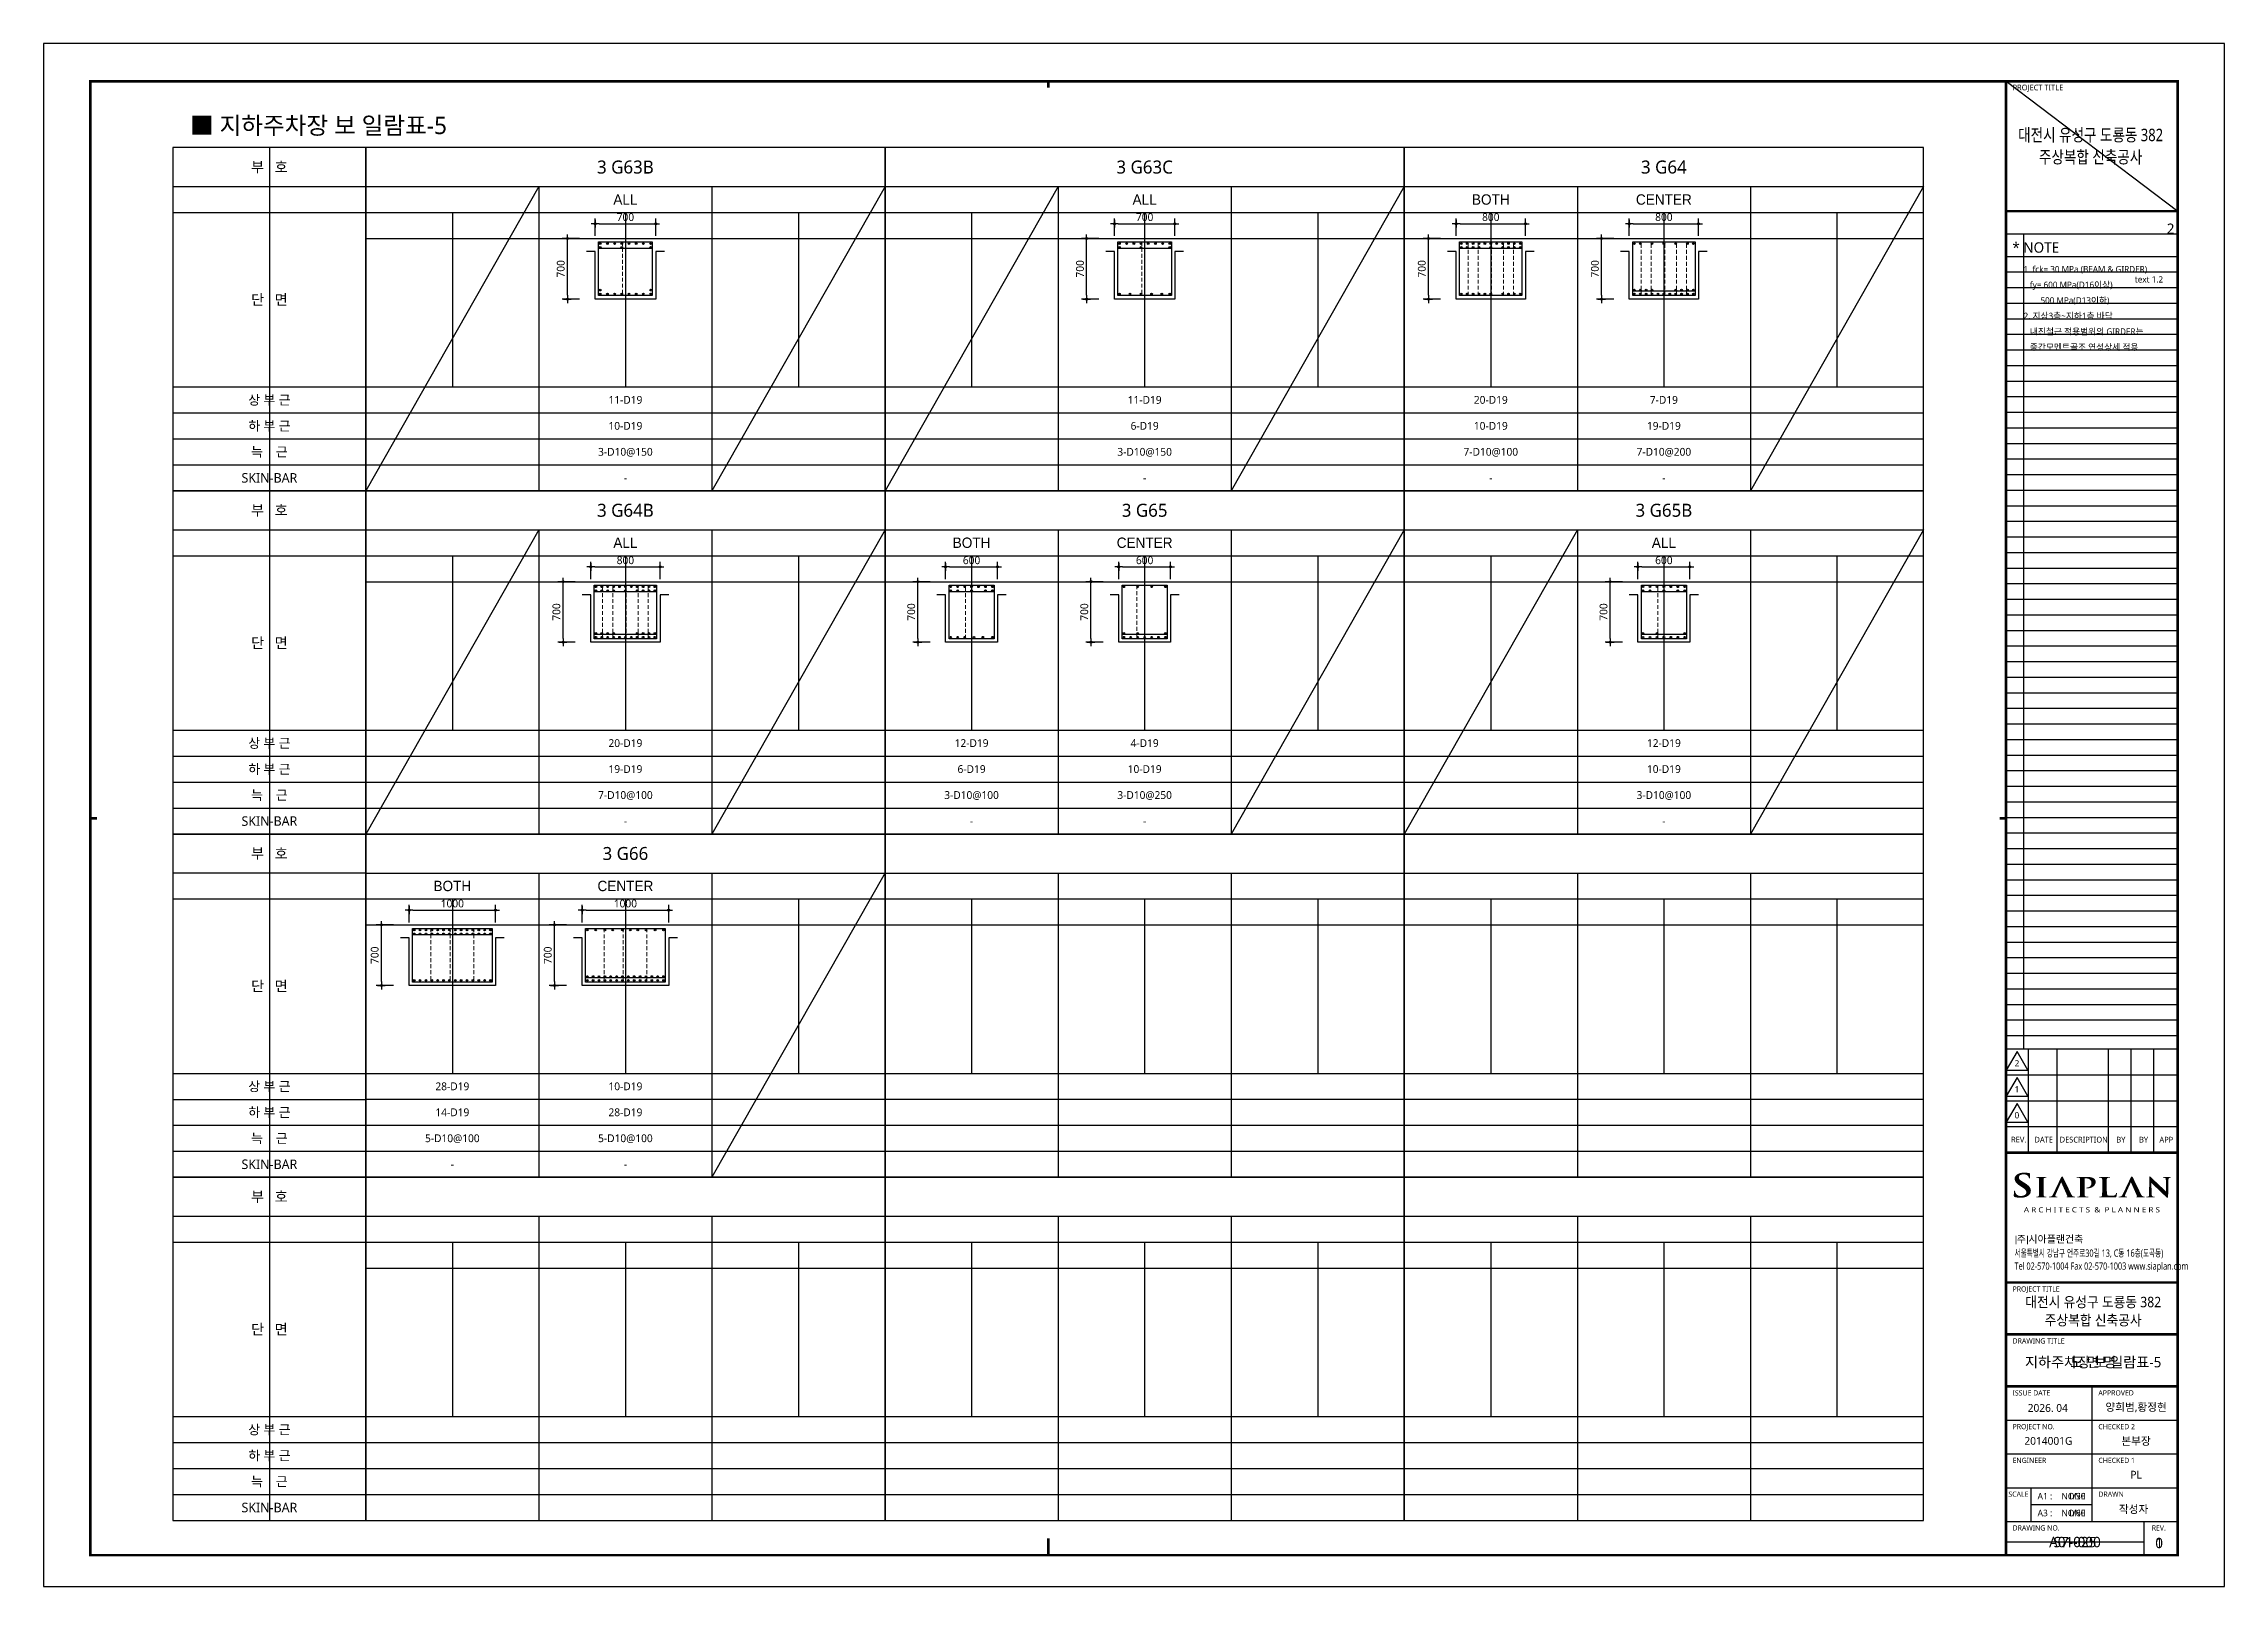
# Model space of a CAD drawing. Header units: millimetres. Extents: x 0 to 252030, y -124740 to 196020.
# Drawn here: x 126030 to 151230, y 142560 to 160380 of the extents above; entities that cross this region are included whole.
import ezdxf
from ezdxf.enums import TextEntityAlignment as Align

# ---------------------------------------------------------------- set-up
doc = ezdxf.new("R2010")
doc.units = ezdxf.units.MM
doc.header["$LTSCALE"] = 30
doc.linetypes.add('HID', pattern=[2.3, 1.5, -0.8])
doc.layers.get('DEFPOINTS').update_dxf_attribs({"color": 142})
for name, color, linetype in [('0-SEC1', 3, 'Continuous'), ('AA-SHEET-TEXT', 3, 'Continuous'), ('CON', 2, 'Continuous'), ('DIM', 7, 'Continuous'), ('ETC', 7, 'Continuous'), ('S-철근', 3, 'Continuous'), ('SHEET', 7, 'Continuous'), ('TEX', 3, 'Continuous'), ('TEXT', 6, 'Continuous'), ('TXT', 3, 'Continuous'), ('XR-FORM_(도룡동)$0$AA-SHEET', 9, 'Continuous'), ('XR-FORM_(도룡동)$0$Sheet', 7, 'Continuous'), ('XR-FORM_(도룡동)$0$Sheet-text', 3, 'Continuous'), ('XR-FORM_(도룡동)$0$TEXT', 3, 'Continuous')]:
    doc.layers.add(name, color=color, linetype=linetype)
doc.layers.add('TieBar', color=7, linetype='HID', lineweight=0)
doc.styles.get("Standard").update_dxf_attribs({"font": 'malgun.ttf'})
doc.styles.add('XR-FORM$0$맑은고딕', font='malgun.ttf')
doc.styles.add('XR-FORM_(도룡동)$0$맑은고딕', font='malgun.ttf')
doc.styles.add('XR-FORM_(도룡동)$0$충북옥천_FORM$0$맑은고딕', font='malgun.ttf')
doc.styles.add('XR-FORM_(도룡동)$1$맑은고딕', font='malgun.ttf')
doc.styles.add('XR-FORM_(도룡동)$2$맑은고딕', font='malgun.ttf')
doc.styles.add('XR-FORM_(도룡동)$3$맑은고딕', font='malgun.ttf')
doc.styles.add('돋움', font='Dotum.ttf')
doc.styles.add('맑은 고딕', font='malgun.ttf')
doc.styles.add('맑은고딕', font='malgun.ttf')
doc.dimstyles.new('30NDIM', dxfattribs={"dimscale": 50, "dimtxt": 3, "dimasz": 1.5, "dimexe": 2, "dimexo": 6, "dimgap": 1, "dimtad": 1, "dimdec": 0, "dimrnd": 0.25, "dimzin": 0, "dimdsep": 46, "dimtxsty": 'Standard', "dimblk": 'Z_DOT', "dimcen": 5, "dimclrd": 256, "dimclre": 256, "dimclrt": 3, "dimadec": 0, "dimazin": 0, "dimtm": 1e-09, "dimtfac": 1, "dimtdec": 0, "dimtix": 1, "dimtmove": 2, "dimatfit": 1, "dimldrblk": 'Z_DOT', "dimfxl": 1, "dimtolj": 1, "dimtzin": 0, "dimarcsym": 0})

msp = doc.modelspace()

# ---------------------------------------------------------------- texts
at = {"layer": 'AA-SHEET-TEXT'}
for s, style, p in [('지하주차장 보 일람표-5', 'XR-FORM$0$맑은고딕', (149713.90026, 145149.9794)), ('S7-025', 'XR-FORM_(도룡동)$2$맑은고딕', (149503.50013, 143071.90968)), ('0', '맑은고딕', (150475.95675, 143061.07997))]:
    msp.add_text(s, height=120, dxfattribs=dict(at, style=style)).set_placement(p, align=Align.MIDDLE_CENTER)
for s, style, p in [('1/30', 'XR-FORM_(도룡동)$0$맑은고딕', (149625.41387, 143602.15212)), ('1/60', 'XR-FORM_(도룡동)$1$맑은고딕', (149625.41387, 143407.38398))]:
    msp.add_text(s, height=75, dxfattribs=dict(at, style=style)).set_placement(p, align=Align.MIDDLE_RIGHT)
at = {"layer": 'TEXT', "style": '맑은 고딕'}
msp.add_text('■ 지하주차장 보 일람표-5', height=200, dxfattribs=at).set_placement((127722.82534, 159434.96949), align=Align.MIDDLE_LEFT)
at = {"layer": 'TXT', "color": 2, "style": '맑은 고딕'}
for s, p in [('3 G63B', (132753.00013, 158954.49992)), ('3 G63C', (138753.00013, 158954.49992)), ('3 G64', (144753.00013, 158954.49992)), ('3 G64B', (132753.00013, 154989.99992)), ('3 G65', (138753.00013, 154989.99992)), ('3 G65B', (144753.00013, 154989.99992)), ('3 G66', (132753.00013, 151025.49992))]:
    msp.add_text(s, height=150, dxfattribs=at).set_placement(p, align=Align.MIDDLE_CENTER)
at = {"layer": 'TXT'}
for s, height, style, p in [('ALL', 120, '돋움', (132753.00013, 158579.49992)), ('ALL', 120, '돋움', (138753.00013, 158579.49992)), ('BOTH', 120, '돋움', (142753.00013, 158579.49992)), ('CENTER', 120, '돋움', (144753.00013, 158579.49992)), ('11-D19', 90, '맑은 고딕', (132753.00013, 156264.99992)), ('11-D19', 90, '맑은 고딕', (138753.00013, 156264.99992)), ('20-D19', 90, '맑은 고딕', (142753.00013, 156264.99992)), ('7-D19', 90, '맑은 고딕', (144753.00013, 156264.99992)), ('10-D19', 90, '맑은 고딕', (132753.00013, 155964.99992)), ('6-D19', 90, '맑은 고딕', (138753.00013, 155964.99992)), ('10-D19', 90, '맑은 고딕', (142753.00013, 155964.99992)), ('19-D19', 90, '맑은 고딕', (144753.00013, 155964.99992)), ('3-D10@150', 90, '맑은 고딕', (132753.00013, 155664.99992)), ('3-D10@150', 90, '맑은 고딕', (138753.00013, 155664.99992)), ('7-D10@100', 90, '맑은 고딕', (142753.00013, 155664.99992)), ('7-D10@200', 90, '맑은 고딕', (144753.00013, 155664.99992)), ('-', 90, '맑은 고딕', (132753.00013, 155364.99992)), ('-', 90, '맑은 고딕', (138753.00013, 155364.99992)), ('-', 90, '맑은 고딕', (142753.00013, 155364.99992)), ('-', 90, '맑은 고딕', (144753.00013, 155364.99992)), ('ALL', 120, '돋움', (132753.00013, 154614.99992)), ('BOTH', 120, '돋움', (136753.00013, 154614.99992)), ('CENTER', 120, '돋움', (138753.00013, 154614.99992)), ('ALL', 120, '돋움', (144753.00013, 154614.99992)), ('20-D19', 90, '맑은 고딕', (132753.00013, 152300.49992)), ('12-D19', 90, '맑은 고딕', (136753.00013, 152300.49992)), ('4-D19', 90, '맑은 고딕', (138753.00013, 152300.49992)), ('12-D19', 90, '맑은 고딕', (144753.00013, 152300.49992)), ('19-D19', 90, '맑은 고딕', (132753.00013, 152000.49992)), ('6-D19', 90, '맑은 고딕', (136753.00013, 152000.49992)), ('10-D19', 90, '맑은 고딕', (138753.00013, 152000.49992)), ('10-D19', 90, '맑은 고딕', (144753.00013, 152000.49992)), ('7-D10@100', 90, '맑은 고딕', (132753.00013, 151700.49992)), ('3-D10@100', 90, '맑은 고딕', (136753.00013, 151700.49992)), ('3-D10@250', 90, '맑은 고딕', (138753.00013, 151700.49992)), ('3-D10@100', 90, '맑은 고딕', (144753.00013, 151700.49992)), ('-', 90, '맑은 고딕', (132753.00013, 151400.49992)), ('-', 90, '맑은 고딕', (136753.00013, 151400.49992)), ('-', 90, '맑은 고딕', (138753.00013, 151400.49992)), ('-', 90, '맑은 고딕', (144753.00013, 151400.49992)), ('BOTH', 120, '돋움', (130753.00013, 150650.49992)), ('CENTER', 120, '돋움', (132753.00013, 150650.49992)), ('28-D19', 90, '맑은 고딕', (130753.00013, 148335.99992)), ('10-D19', 90, '맑은 고딕', (132753.00013, 148335.99992)), ('14-D19', 90, '맑은 고딕', (130753.00013, 148035.99992)), ('28-D19', 90, '맑은 고딕', (132753.00013, 148035.99992)), ('5-D10@100', 90, '맑은 고딕', (130753.00013, 147735.99992)), ('5-D10@100', 90, '맑은 고딕', (132753.00013, 147735.99992)), ('-', 90, '맑은 고딕', (130753.00013, 147435.99992)), ('-', 90, '맑은 고딕', (132753.00013, 147435.99992))]:
    msp.add_text(s, height=height, dxfattribs=dict(at, style=style)).set_placement(p, align=Align.MIDDLE_CENTER)

# ---------------------------------------------------------------- blocks, each defined once
blk = doc.blocks.new('Z_DOT')
at = {"layer": 'DIM', "color": 0}
for p, q in [((-1, 0), (1, 0)), ((0, -1), (0, 1))]:
    blk.add_line(p, q, dxfattribs=at)
for radius in [0.25, 0.125]:
    blk.add_circle((0, 0), radius, dxfattribs=at)
blk = doc.blocks.new('*D261')
at = {"layer": 'DEFPOINTS', "color": 0, "transparency": 16777216}
for p in [(133103, 158300), (132403, 157979), (133103, 157979)]:
    blk.add_point(p, dxfattribs=at)
at = {"layer": 'DIM', "lineweight": -2, "transparency": 16777216}
for p, q in [((132403, 158159), (132403, 158360)), ((132448, 158300), (133058, 158300)), ((133103, 158159), (133103, 158360))]:
    blk.add_line(p, q, dxfattribs=at)
at = {"layer": 'DIM', "lineweight": -2, "transparency": 16777216, "xscale": 45, "yscale": 45, "zscale": 45, "rotation": 180}
blk.add_blockref('Z_DOT', (132403, 158300), dxfattribs=at)
at = {"layer": 'DIM', "lineweight": -2, "transparency": 16777216, "xscale": 45, "yscale": 45, "zscale": 45}
blk.add_blockref('Z_DOT', (133103, 158300), dxfattribs=at)
at = {"layer": 'DIM', "color": 3, "transparency": 16777216, "insert": (132753, 158376), "char_height": 90, "attachment_point": 5}
blk.add_mtext('\\A1;700', dxfattribs=at)
blk = doc.blocks.new('*D262')
at = {"layer": 'DEFPOINTS', "color": 0, "transparency": 16777216}
for p in [(132083, 158129), (132403, 158129), (132403, 157429)]:
    blk.add_point(p, dxfattribs=at)
at = {"layer": 'DIM', "lineweight": -2, "transparency": 16777216}
for p, q in [((132223, 158129), (132023, 158129)), ((132083, 157474), (132083, 158084)), ((132223, 157429), (132023, 157429))]:
    blk.add_line(p, q, dxfattribs=at)
at = {"layer": 'DIM', "lineweight": -2, "transparency": 16777216, "xscale": 45, "yscale": 45, "zscale": 45}
for p, rotation in [((132083, 158129), 90), ((132083, 157429), 270)]:
    blk.add_blockref('Z_DOT', p, dxfattribs=dict(at, rotation=rotation))
at = {"layer": 'DIM', "color": 3, "transparency": 16777216, "insert": (132006, 157779), "char_height": 90, "attachment_point": 5, "rotation": 90}
blk.add_mtext('\\A1;700', dxfattribs=at)
blk = doc.blocks.new('*D263')
at = {"layer": 'DEFPOINTS', "color": 0, "transparency": 16777216}
for p in [(139103, 158300), (138403, 157979), (139103, 157979)]:
    blk.add_point(p, dxfattribs=at)
at = {"layer": 'DIM', "lineweight": -2, "transparency": 16777216}
for p, q in [((138403, 158159), (138403, 158360)), ((138448, 158300), (139058, 158300)), ((139103, 158159), (139103, 158360))]:
    blk.add_line(p, q, dxfattribs=at)
at = {"layer": 'DIM', "lineweight": -2, "transparency": 16777216, "xscale": 45, "yscale": 45, "zscale": 45, "rotation": 180}
blk.add_blockref('Z_DOT', (138403, 158300), dxfattribs=at)
at = {"layer": 'DIM', "lineweight": -2, "transparency": 16777216, "xscale": 45, "yscale": 45, "zscale": 45}
blk.add_blockref('Z_DOT', (139103, 158300), dxfattribs=at)
at = {"layer": 'DIM', "color": 3, "transparency": 16777216, "insert": (138753, 158376), "char_height": 90, "attachment_point": 5}
blk.add_mtext('\\A1;700', dxfattribs=at)
blk = doc.blocks.new('*D264')
at = {"layer": 'DEFPOINTS', "color": 0, "transparency": 16777216}
for p in [(138083, 158129), (138403, 158129), (138403, 157429)]:
    blk.add_point(p, dxfattribs=at)
at = {"layer": 'DIM', "lineweight": -2, "transparency": 16777216}
for p, q in [((138223, 158129), (138023, 158129)), ((138083, 157474), (138083, 158084)), ((138223, 157429), (138023, 157429))]:
    blk.add_line(p, q, dxfattribs=at)
at = {"layer": 'DIM', "lineweight": -2, "transparency": 16777216, "xscale": 45, "yscale": 45, "zscale": 45}
for p, rotation in [((138083, 158129), 90), ((138083, 157429), 270)]:
    blk.add_blockref('Z_DOT', p, dxfattribs=dict(at, rotation=rotation))
at = {"layer": 'DIM', "color": 3, "transparency": 16777216, "insert": (138006, 157779), "char_height": 90, "attachment_point": 5, "rotation": 90}
blk.add_mtext('\\A1;700', dxfattribs=at)
blk = doc.blocks.new('*D265')
at = {"layer": 'DEFPOINTS', "color": 0, "transparency": 16777216}
for p in [(143153, 158300), (142353, 157979), (143153, 157979)]:
    blk.add_point(p, dxfattribs=at)
at = {"layer": 'DIM', "lineweight": -2, "transparency": 16777216}
for p, q in [((142353, 158159), (142353, 158360)), ((142398, 158300), (143108, 158300)), ((143153, 158159), (143153, 158360))]:
    blk.add_line(p, q, dxfattribs=at)
at = {"layer": 'DIM', "lineweight": -2, "transparency": 16777216, "xscale": 45, "yscale": 45, "zscale": 45, "rotation": 180}
blk.add_blockref('Z_DOT', (142353, 158300), dxfattribs=at)
at = {"layer": 'DIM', "lineweight": -2, "transparency": 16777216, "xscale": 45, "yscale": 45, "zscale": 45}
blk.add_blockref('Z_DOT', (143153, 158300), dxfattribs=at)
at = {"layer": 'DIM', "color": 3, "transparency": 16777216, "insert": (142753, 158376), "char_height": 90, "attachment_point": 5}
blk.add_mtext('\\A1;800', dxfattribs=at)
blk = doc.blocks.new('*D266')
at = {"layer": 'DEFPOINTS', "color": 0, "transparency": 16777216}
for p in [(142033, 158129), (142353, 158129), (142353, 157429)]:
    blk.add_point(p, dxfattribs=at)
at = {"layer": 'DIM', "lineweight": -2, "transparency": 16777216}
for p, q in [((142173, 158129), (141973, 158129)), ((142033, 157474), (142033, 158084)), ((142173, 157429), (141973, 157429))]:
    blk.add_line(p, q, dxfattribs=at)
at = {"layer": 'DIM', "lineweight": -2, "transparency": 16777216, "xscale": 45, "yscale": 45, "zscale": 45}
for p, rotation in [((142033, 158129), 90), ((142033, 157429), 270)]:
    blk.add_blockref('Z_DOT', p, dxfattribs=dict(at, rotation=rotation))
at = {"layer": 'DIM', "color": 3, "transparency": 16777216, "insert": (141956, 157779), "char_height": 90, "attachment_point": 5, "rotation": 90}
blk.add_mtext('\\A1;700', dxfattribs=at)
blk = doc.blocks.new('*D267')
at = {"layer": 'DEFPOINTS', "color": 0, "transparency": 16777216}
for p in [(145153, 158300), (144353, 157979), (145153, 157979)]:
    blk.add_point(p, dxfattribs=at)
at = {"layer": 'DIM', "lineweight": -2, "transparency": 16777216}
for p, q in [((144353, 158159), (144353, 158360)), ((144398, 158300), (145108, 158300)), ((145153, 158159), (145153, 158360))]:
    blk.add_line(p, q, dxfattribs=at)
at = {"layer": 'DIM', "lineweight": -2, "transparency": 16777216, "xscale": 45, "yscale": 45, "zscale": 45, "rotation": 180}
blk.add_blockref('Z_DOT', (144353, 158300), dxfattribs=at)
at = {"layer": 'DIM', "lineweight": -2, "transparency": 16777216, "xscale": 45, "yscale": 45, "zscale": 45}
blk.add_blockref('Z_DOT', (145153, 158300), dxfattribs=at)
at = {"layer": 'DIM', "color": 3, "transparency": 16777216, "insert": (144753, 158376), "char_height": 90, "attachment_point": 5}
blk.add_mtext('\\A1;800', dxfattribs=at)
blk = doc.blocks.new('*D268')
at = {"layer": 'DEFPOINTS', "color": 0, "transparency": 16777216}
for p in [(144033, 158129), (144353, 158129), (144353, 157429)]:
    blk.add_point(p, dxfattribs=at)
at = {"layer": 'DIM', "lineweight": -2, "transparency": 16777216}
for p, q in [((144173, 158129), (143973, 158129)), ((144033, 157474), (144033, 158084)), ((144173, 157429), (143973, 157429))]:
    blk.add_line(p, q, dxfattribs=at)
at = {"layer": 'DIM', "lineweight": -2, "transparency": 16777216, "xscale": 45, "yscale": 45, "zscale": 45}
for p, rotation in [((144033, 158129), 90), ((144033, 157429), 270)]:
    blk.add_blockref('Z_DOT', p, dxfattribs=dict(at, rotation=rotation))
at = {"layer": 'DIM', "color": 3, "transparency": 16777216, "insert": (143956, 157779), "char_height": 90, "attachment_point": 5, "rotation": 90}
blk.add_mtext('\\A1;700', dxfattribs=at)
blk = doc.blocks.new('*D269')
at = {"layer": 'DEFPOINTS', "color": 0, "transparency": 16777216}
for p in [(133153, 154335), (132353, 154015), (133153, 154015)]:
    blk.add_point(p, dxfattribs=at)
at = {"layer": 'DIM', "lineweight": -2, "transparency": 16777216}
for p, q in [((132353, 154195), (132353, 154395)), ((132398, 154335), (133108, 154335)), ((133153, 154195), (133153, 154395))]:
    blk.add_line(p, q, dxfattribs=at)
at = {"layer": 'DIM', "lineweight": -2, "transparency": 16777216, "xscale": 45, "yscale": 45, "zscale": 45, "rotation": 180}
blk.add_blockref('Z_DOT', (132353, 154335), dxfattribs=at)
at = {"layer": 'DIM', "lineweight": -2, "transparency": 16777216, "xscale": 45, "yscale": 45, "zscale": 45}
blk.add_blockref('Z_DOT', (133153, 154335), dxfattribs=at)
at = {"layer": 'DIM', "color": 3, "transparency": 16777216, "insert": (132753, 154412), "char_height": 90, "attachment_point": 5}
blk.add_mtext('\\A1;800', dxfattribs=at)
blk = doc.blocks.new('*D270')
at = {"layer": 'DEFPOINTS', "color": 0, "transparency": 16777216}
for p in [(132033, 154165), (132353, 154165), (132353, 153465)]:
    blk.add_point(p, dxfattribs=at)
at = {"layer": 'DIM', "lineweight": -2, "transparency": 16777216}
for p, q in [((132173, 154165), (131973, 154165)), ((132033, 153510), (132033, 154120)), ((132173, 153465), (131973, 153465))]:
    blk.add_line(p, q, dxfattribs=at)
at = {"layer": 'DIM', "lineweight": -2, "transparency": 16777216, "xscale": 45, "yscale": 45, "zscale": 45}
for p, rotation in [((132033, 154165), 90), ((132033, 153465), 270)]:
    blk.add_blockref('Z_DOT', p, dxfattribs=dict(at, rotation=rotation))
at = {"layer": 'DIM', "color": 3, "transparency": 16777216, "insert": (131956, 153815), "char_height": 90, "attachment_point": 5, "rotation": 90}
blk.add_mtext('\\A1;700', dxfattribs=at)
blk = doc.blocks.new('*D271')
at = {"layer": 'DEFPOINTS', "color": 0, "transparency": 16777216}
for p in [(137053, 154335), (136453, 154015), (137053, 154015)]:
    blk.add_point(p, dxfattribs=at)
at = {"layer": 'DIM', "lineweight": -2, "transparency": 16777216}
for p, q in [((136453, 154195), (136453, 154395)), ((136498, 154335), (137008, 154335)), ((137053, 154195), (137053, 154395))]:
    blk.add_line(p, q, dxfattribs=at)
at = {"layer": 'DIM', "lineweight": -2, "transparency": 16777216, "xscale": 45, "yscale": 45, "zscale": 45, "rotation": 180}
blk.add_blockref('Z_DOT', (136453, 154335), dxfattribs=at)
at = {"layer": 'DIM', "lineweight": -2, "transparency": 16777216, "xscale": 45, "yscale": 45, "zscale": 45}
blk.add_blockref('Z_DOT', (137053, 154335), dxfattribs=at)
at = {"layer": 'DIM', "color": 3, "transparency": 16777216, "insert": (136753, 154412), "char_height": 90, "attachment_point": 5}
blk.add_mtext('\\A1;600', dxfattribs=at)
blk = doc.blocks.new('*D272')
at = {"layer": 'DEFPOINTS', "color": 0, "transparency": 16777216}
for p in [(136133, 154165), (136453, 154165), (136453, 153465)]:
    blk.add_point(p, dxfattribs=at)
at = {"layer": 'DIM', "lineweight": -2, "transparency": 16777216}
for p, q in [((136273, 154165), (136073, 154165)), ((136133, 153510), (136133, 154120)), ((136273, 153465), (136073, 153465))]:
    blk.add_line(p, q, dxfattribs=at)
at = {"layer": 'DIM', "lineweight": -2, "transparency": 16777216, "xscale": 45, "yscale": 45, "zscale": 45}
for p, rotation in [((136133, 154165), 90), ((136133, 153465), 270)]:
    blk.add_blockref('Z_DOT', p, dxfattribs=dict(at, rotation=rotation))
at = {"layer": 'DIM', "color": 3, "transparency": 16777216, "insert": (136056, 153815), "char_height": 90, "attachment_point": 5, "rotation": 90}
blk.add_mtext('\\A1;700', dxfattribs=at)
blk = doc.blocks.new('*D273')
at = {"layer": 'DEFPOINTS', "color": 0, "transparency": 16777216}
for p in [(139053, 154335), (138453, 154015), (139053, 154015)]:
    blk.add_point(p, dxfattribs=at)
at = {"layer": 'DIM', "lineweight": -2, "transparency": 16777216}
for p, q in [((138453, 154195), (138453, 154395)), ((138498, 154335), (139008, 154335)), ((139053, 154195), (139053, 154395))]:
    blk.add_line(p, q, dxfattribs=at)
at = {"layer": 'DIM', "lineweight": -2, "transparency": 16777216, "xscale": 45, "yscale": 45, "zscale": 45, "rotation": 180}
blk.add_blockref('Z_DOT', (138453, 154335), dxfattribs=at)
at = {"layer": 'DIM', "lineweight": -2, "transparency": 16777216, "xscale": 45, "yscale": 45, "zscale": 45}
blk.add_blockref('Z_DOT', (139053, 154335), dxfattribs=at)
at = {"layer": 'DIM', "color": 3, "transparency": 16777216, "insert": (138753, 154412), "char_height": 90, "attachment_point": 5}
blk.add_mtext('\\A1;600', dxfattribs=at)
blk = doc.blocks.new('*D274')
at = {"layer": 'DEFPOINTS', "color": 0, "transparency": 16777216}
for p in [(138133, 154165), (138453, 154165), (138453, 153465)]:
    blk.add_point(p, dxfattribs=at)
at = {"layer": 'DIM', "lineweight": -2, "transparency": 16777216}
for p, q in [((138273, 154165), (138073, 154165)), ((138133, 153510), (138133, 154120)), ((138273, 153465), (138073, 153465))]:
    blk.add_line(p, q, dxfattribs=at)
at = {"layer": 'DIM', "lineweight": -2, "transparency": 16777216, "xscale": 45, "yscale": 45, "zscale": 45}
for p, rotation in [((138133, 154165), 90), ((138133, 153465), 270)]:
    blk.add_blockref('Z_DOT', p, dxfattribs=dict(at, rotation=rotation))
at = {"layer": 'DIM', "color": 3, "transparency": 16777216, "insert": (138056, 153815), "char_height": 90, "attachment_point": 5, "rotation": 90}
blk.add_mtext('\\A1;700', dxfattribs=at)
blk = doc.blocks.new('*D275')
at = {"layer": 'DEFPOINTS', "color": 0, "transparency": 16777216}
for p in [(145053, 154335), (144453, 154015), (145053, 154015)]:
    blk.add_point(p, dxfattribs=at)
at = {"layer": 'DIM', "lineweight": -2, "transparency": 16777216}
for p, q in [((144453, 154195), (144453, 154395)), ((144498, 154335), (145008, 154335)), ((145053, 154195), (145053, 154395))]:
    blk.add_line(p, q, dxfattribs=at)
at = {"layer": 'DIM', "lineweight": -2, "transparency": 16777216, "xscale": 45, "yscale": 45, "zscale": 45, "rotation": 180}
blk.add_blockref('Z_DOT', (144453, 154335), dxfattribs=at)
at = {"layer": 'DIM', "lineweight": -2, "transparency": 16777216, "xscale": 45, "yscale": 45, "zscale": 45}
blk.add_blockref('Z_DOT', (145053, 154335), dxfattribs=at)
at = {"layer": 'DIM', "color": 3, "transparency": 16777216, "insert": (144753, 154412), "char_height": 90, "attachment_point": 5}
blk.add_mtext('\\A1;600', dxfattribs=at)
blk = doc.blocks.new('*D276')
at = {"layer": 'DEFPOINTS', "color": 0, "transparency": 16777216}
for p in [(144133, 154165), (144453, 154165), (144453, 153465)]:
    blk.add_point(p, dxfattribs=at)
at = {"layer": 'DIM', "lineweight": -2, "transparency": 16777216}
for p, q in [((144273, 154165), (144073, 154165)), ((144133, 153510), (144133, 154120)), ((144273, 153465), (144073, 153465))]:
    blk.add_line(p, q, dxfattribs=at)
at = {"layer": 'DIM', "lineweight": -2, "transparency": 16777216, "xscale": 45, "yscale": 45, "zscale": 45}
for p, rotation in [((144133, 154165), 90), ((144133, 153465), 270)]:
    blk.add_blockref('Z_DOT', p, dxfattribs=dict(at, rotation=rotation))
at = {"layer": 'DIM', "color": 3, "transparency": 16777216, "insert": (144056, 153815), "char_height": 90, "attachment_point": 5, "rotation": 90}
blk.add_mtext('\\A1;700', dxfattribs=at)
blk = doc.blocks.new('*D277')
at = {"layer": 'DEFPOINTS', "color": 0, "transparency": 16777216}
for p in [(131253, 150371), (130253, 150050), (131253, 150050)]:
    blk.add_point(p, dxfattribs=at)
at = {"layer": 'DIM', "lineweight": -2, "transparency": 16777216}
for p, q in [((130253, 150230), (130253, 150431)), ((130298, 150371), (131208, 150371)), ((131253, 150230), (131253, 150431))]:
    blk.add_line(p, q, dxfattribs=at)
at = {"layer": 'DIM', "lineweight": -2, "transparency": 16777216, "xscale": 45, "yscale": 45, "zscale": 45, "rotation": 180}
blk.add_blockref('Z_DOT', (130253, 150371), dxfattribs=at)
at = {"layer": 'DIM', "lineweight": -2, "transparency": 16777216, "xscale": 45, "yscale": 45, "zscale": 45}
blk.add_blockref('Z_DOT', (131253, 150371), dxfattribs=at)
at = {"layer": 'DIM', "color": 3, "transparency": 16777216, "insert": (130753, 150447), "char_height": 90, "attachment_point": 5}
blk.add_mtext('\\A1;1000', dxfattribs=at)
blk = doc.blocks.new('*D278')
at = {"layer": 'DEFPOINTS', "color": 0, "transparency": 16777216}
for p in [(129933, 150200), (130253, 150200), (130253, 149500)]:
    blk.add_point(p, dxfattribs=at)
at = {"layer": 'DIM', "lineweight": -2, "transparency": 16777216}
for p, q in [((130073, 150200), (129873, 150200)), ((129933, 149545), (129933, 150155)), ((130073, 149500), (129873, 149500))]:
    blk.add_line(p, q, dxfattribs=at)
at = {"layer": 'DIM', "lineweight": -2, "transparency": 16777216, "xscale": 45, "yscale": 45, "zscale": 45}
for p, rotation in [((129933, 150200), 90), ((129933, 149500), 270)]:
    blk.add_blockref('Z_DOT', p, dxfattribs=dict(at, rotation=rotation))
at = {"layer": 'DIM', "color": 3, "transparency": 16777216, "insert": (129856, 149850), "char_height": 90, "attachment_point": 5, "rotation": 90}
blk.add_mtext('\\A1;700', dxfattribs=at)
blk = doc.blocks.new('*D279')
at = {"layer": 'DEFPOINTS', "color": 0, "transparency": 16777216}
for p in [(133253, 150371), (132253, 150050), (133253, 150050)]:
    blk.add_point(p, dxfattribs=at)
at = {"layer": 'DIM', "lineweight": -2, "transparency": 16777216}
for p, q in [((132253, 150230), (132253, 150431)), ((132298, 150371), (133208, 150371)), ((133253, 150230), (133253, 150431))]:
    blk.add_line(p, q, dxfattribs=at)
at = {"layer": 'DIM', "lineweight": -2, "transparency": 16777216, "xscale": 45, "yscale": 45, "zscale": 45, "rotation": 180}
blk.add_blockref('Z_DOT', (132253, 150371), dxfattribs=at)
at = {"layer": 'DIM', "lineweight": -2, "transparency": 16777216, "xscale": 45, "yscale": 45, "zscale": 45}
blk.add_blockref('Z_DOT', (133253, 150371), dxfattribs=at)
at = {"layer": 'DIM', "color": 3, "transparency": 16777216, "insert": (132753, 150447), "char_height": 90, "attachment_point": 5}
blk.add_mtext('\\A1;1000', dxfattribs=at)
blk = doc.blocks.new('*D280')
at = {"layer": 'DEFPOINTS', "color": 0, "transparency": 16777216}
for p in [(131933, 150200), (132253, 150200), (132253, 149500)]:
    blk.add_point(p, dxfattribs=at)
at = {"layer": 'DIM', "lineweight": -2, "transparency": 16777216}
for p, q in [((132073, 150200), (131873, 150200)), ((131933, 149545), (131933, 150155)), ((132073, 149500), (131873, 149500))]:
    blk.add_line(p, q, dxfattribs=at)
at = {"layer": 'DIM', "lineweight": -2, "transparency": 16777216, "xscale": 45, "yscale": 45, "zscale": 45}
for p, rotation in [((131933, 150200), 90), ((131933, 149500), 270)]:
    blk.add_blockref('Z_DOT', p, dxfattribs=dict(at, rotation=rotation))
at = {"layer": 'DIM', "color": 3, "transparency": 16777216, "insert": (131856, 149850), "char_height": 90, "attachment_point": 5, "rotation": 90}
blk.add_mtext('\\A1;700', dxfattribs=at)
blk = doc.blocks.new('XR-FORM_(도룡동)$0$S')
at = {"layer": 'XR-FORM_(도룡동)$0$Sheet'}
h = blk.add_hatch(color=6, dxfattribs=at)
edge = h.paths.add_edge_path()
edge.add_spline(control_points=[(76338, 15545), (76338, 15545), (76295, 15571), (76295, 15571), (76172, 15645), (76132, 15687), (76132, 15744), (76132, 15817), (76203, 15865), (76313, 15865), (76409, 15865), (76454, 15832), (76479, 15807), (76511, 15775), (76518, 15737), (76518, 15729), (76518, 15711), (76524, 15702), (76538, 15702), (76557, 15702), (76559, 15724), (76559, 15744), (76559, 15811), (76562, 15848), (76564, 15870), (76564, 15870), (76565, 15890), (76565, 15890), (76565, 15905), (76548, 15908), (76540, 15909), (76494, 15919), (76430, 15930), (76333, 15930), (76119, 15930), (75970, 15833), (75970, 15695), (75970, 15588), (76037, 15502), (76202, 15401), (76202, 15401), (76273, 15357), (76273, 15357), (76398, 15281), (76423, 15225), (76423, 15165), (76423, 15099), (76352, 15030), (76220, 15030), (76155, 15030), (76041, 15045), (76002, 15150), (75994, 15172), (75988, 15197), (75988, 15211), (75988, 15217), (75988, 15236), (75968, 15236), (75948, 15236), (75946, 15209), (75945, 15201), (75945, 15201), (75945, 15197), (75945, 15197), (75943, 15174), (75938, 15104), (75938, 15040), (75938, 15011), (75943, 15004), (75970, 14994), (76035, 14972), (76103, 14962), (76198, 14962), (76298, 14962), (76379, 14979), (76447, 15013), (76575, 15079), (76595, 15177), (76595, 15230), (76595, 15347), (76528, 15430), (76338, 15545)], knot_values=[0, 0, 0, 0, 1, 1, 1, 2, 2, 2, 3, 3, 3, 4, 4, 4, 5, 5, 5, 6, 6, 6, 7, 7, 7, 8, 8, 8, 9, 9, 9, 10, 10, 10, 11, 11, 11, 12, 12, 12, 13, 13, 13, 14, 14, 14, 15, 15, 15, 16, 16, 16, 17, 17, 17, 18, 18, 18, 19, 19, 19, 20, 20, 20, 21, 21, 21, 22, 22, 22, 23, 23, 23, 24, 24, 24, 25, 25, 25, 26, 26, 26, 27, 27, 27, 27], degree=3, periodic=0)
h = blk.add_hatch(color=6, dxfattribs=at)
edge = h.paths.add_edge_path()
edge.add_spline(control_points=[(77180, 15007), (77180, 15007), (77166, 15007), (77166, 15007), (77156, 15007), (77148, 15007), (77134, 15009), (77098, 15014), (77093, 15029), (77089, 15056), (77084, 15098), (77084, 15641), (77086, 15677), (77089, 15714), (77100, 15725), (77131, 15729), (77143, 15731), (77153, 15732), (77163, 15732), (77163, 15732), (77180, 15732), (77180, 15732), (77188, 15732), (77195, 15739), (77195, 15747), (77195, 15755), (77188, 15761), (77180, 15761), (77180, 15761), (76814, 15761), (76814, 15761), (76806, 15761), (76800, 15755), (76800, 15747), (76800, 15739), (76806, 15732), (76814, 15732), (76814, 15732), (76832, 15732), (76832, 15732), (76847, 15732), (76860, 15730), (76871, 15728), (76897, 15723), (76909, 15710), (76912, 15677), (76912, 15677), (76912, 15677), (76912, 15677), (76914, 15650), (76915, 15103), (76908, 15057), (76904, 15025), (76895, 15014), (76873, 15011), (76858, 15008), (76843, 15007), (76827, 15007), (76826, 15007), (76814, 15007), (76814, 15007), (76806, 15007), (76800, 15000), (76800, 14992), (76800, 14984), (76806, 14977), (76814, 14977), (76814, 14977), (77180, 14977), (77180, 14977), (77188, 14977), (77195, 14984), (77195, 14992), (77195, 15000), (77188, 15007), (77180, 15007)], knot_values=[0, 0, 0, 0, 1, 1, 1, 2, 2, 2, 3, 3, 3, 4, 4, 4, 5, 5, 5, 6, 6, 6, 7, 7, 7, 8, 8, 8, 9, 9, 9, 10, 10, 10, 11, 11, 11, 12, 12, 12, 13, 13, 13, 14, 14, 14, 15, 15, 15, 16, 16, 16, 17, 17, 17, 18, 18, 18, 19, 19, 19, 20, 20, 20, 21, 21, 21, 22, 22, 22, 23, 23, 23, 24, 24, 24, 25, 25, 25, 25], degree=3, periodic=0)
h = blk.add_hatch(color=6, dxfattribs=at)
edge = h.paths.add_edge_path()
edge.add_spline(control_points=[(78289, 15008), (78289, 15008), (78256, 15008), (78256, 15008), (78252, 15008), (78248, 15009), (78243, 15010), (78220, 15014), (78192, 15028), (78158, 15085), (78158, 15085), (77848, 15727), (77836, 15749), (77824, 15773), (77816, 15784), (77802, 15784), (77787, 15784), (77771, 15771), (77757, 15741), (77757, 15741), (77450, 15097), (77450, 15097), (77424, 15042), (77401, 15015), (77350, 15010), (77342, 15009), (77328, 15008), (77317, 15008), (77317, 15008), (77304, 15008), (77304, 15008), (77298, 15008), (77292, 15002), (77292, 14994), (77292, 14987), (77298, 14980), (77304, 14980), (77304, 14980), (77609, 14980), (77609, 14980), (77615, 14980), (77621, 14987), (77621, 14994), (77621, 15002), (77615, 15008), (77609, 15008), (77609, 15008), (77576, 15008), (77576, 15008), (77539, 15008), (77534, 15021), (77534, 15033), (77534, 15044), (77540, 15068), (77552, 15094), (77552, 15094), (77762, 15561), (77762, 15561), (77762, 15561), (78005, 15016), (78004, 15016), (78005, 15014), (78005, 15012), (78004, 15010), (78003, 15008), (78001, 15008), (77998, 15008), (77998, 15008), (77984, 15008), (77984, 15008), (77978, 15008), (77972, 15002), (77972, 14994), (77972, 14987), (77978, 14980), (77984, 14980), (77984, 14980), (78289, 14980), (78289, 14980), (78295, 14980), (78301, 14987), (78301, 14994), (78301, 15002), (78295, 15008), (78289, 15008)], knot_values=[0, 0, 0, 0, 1, 1, 1, 2, 2, 2, 3, 3, 3, 4, 4, 4, 5, 5, 5, 6, 6, 6, 7, 7, 7, 8, 8, 8, 9, 9, 9, 10, 10, 10, 11, 11, 11, 12, 12, 12, 13, 13, 13, 14, 14, 14, 15, 15, 15, 16, 16, 16, 17, 17, 17, 18, 18, 18, 19, 19, 19, 20, 20, 20, 21, 21, 21, 22, 22, 22, 23, 23, 23, 24, 24, 24, 25, 25, 25, 26, 26, 26, 27, 27, 27, 28, 28, 28, 28], degree=3, periodic=0)
h = blk.add_hatch(color=250, dxfattribs=at)
edge = h.paths.add_edge_path()
edge.add_spline(control_points=[(78762, 15355), (78740, 15355), (78721, 15354), (78721, 15339), (78721, 15329), (78732, 15327), (78739, 15326), (78739, 15326), (78761, 15325), (78768, 15325), (78956, 15325), (79092, 15431), (79092, 15577), (79092, 15629), (79059, 15678), (79025, 15703), (79003, 15719), (78945, 15762), (78781, 15762), (78781, 15762), (78772, 15762), (78771, 15762), (78771, 15762), (78376, 15762), (78376, 15762), (78367, 15762), (78360, 15756), (78360, 15748), (78360, 15740), (78367, 15734), (78376, 15734), (78376, 15734), (78423, 15734), (78423, 15734), (78429, 15733), (78435, 15733), (78438, 15732), (78480, 15725), (78488, 15709), (78491, 15677), (78491, 15677), (78491, 15677), (78491, 15677), (78493, 15651), (78494, 15108), (78487, 15062), (78481, 15030), (78474, 15013), (78453, 15010), (78437, 15007), (78422, 15006), (78407, 15006), (78406, 15006), (78396, 15006), (78396, 15006), (78387, 15006), (78380, 14999), (78380, 14991), (78380, 14983), (78387, 14977), (78396, 14977), (78396, 14977), (78791, 14977), (78791, 14977), (78800, 14977), (78807, 14983), (78807, 14991), (78807, 14999), (78800, 15006), (78791, 15006), (78791, 15006), (78781, 15006), (78781, 15006), (78761, 15006), (78733, 15008), (78715, 15010), (78681, 15013), (78672, 15031), (78668, 15061), (78662, 15105), (78662, 15684), (78662, 15690), (78662, 15699), (78664, 15704), (78669, 15705), (78679, 15708), (78707, 15709), (78729, 15709), (78757, 15709), (78810, 15704), (78857, 15670), (78924, 15623), (78931, 15562), (78931, 15520), (78931, 15418), (78833, 15355), (78762, 15355)], knot_values=[0, 0, 0, 0, 1, 1, 1, 2, 2, 2, 3, 3, 3, 4, 4, 4, 5, 5, 5, 6, 6, 6, 7, 7, 7, 8, 8, 8, 9, 9, 9, 10, 10, 10, 11, 11, 11, 12, 12, 12, 13, 13, 13, 14, 14, 14, 15, 15, 15, 16, 16, 16, 17, 17, 17, 18, 18, 18, 19, 19, 19, 20, 20, 20, 21, 21, 21, 22, 22, 22, 23, 23, 23, 24, 24, 24, 25, 25, 25, 26, 26, 26, 27, 27, 27, 28, 28, 28, 29, 29, 29, 30, 30, 30, 31, 31, 31, 32, 32, 32, 32], degree=3, periodic=0)
h = blk.add_hatch(color=250, dxfattribs=at)
edge = h.paths.add_edge_path()
edge.add_spline(control_points=[(79896, 15147), (79880, 15147), (79878, 15134), (79877, 15128), (79875, 15109), (79860, 15082), (79845, 15069), (79815, 15043), (79768, 15042), (79696, 15042), (79592, 15042), (79561, 15049), (79541, 15063), (79541, 15063), (79541, 15063), (79541, 15063), (79522, 15076), (79515, 15314), (79515, 15460), (79515, 15617), (79515, 15645), (79518, 15677), (79521, 15714), (79532, 15724), (79562, 15729), (79578, 15731), (79599, 15732), (79612, 15732), (79620, 15732), (79633, 15732), (79638, 15739), (79640, 15742), (79641, 15745), (79641, 15748), (79641, 15756), (79634, 15762), (79626, 15762), (79626, 15762), (79235, 15762), (79235, 15762), (79226, 15762), (79220, 15756), (79220, 15748), (79220, 15743), (79222, 15738), (79227, 15736), (79227, 15735), (79229, 15735), (79229, 15734), (79235, 15732), (79243, 15732), (79247, 15732), (79265, 15732), (79280, 15731), (79290, 15729), (79331, 15722), (79340, 15709), (79342, 15677), (79344, 15651), (79345, 15108), (79338, 15062), (79332, 15030), (79326, 15013), (79304, 15010), (79290, 15007), (79276, 15006), (79262, 15006), (79262, 15006), (79245, 15006), (79245, 15006), (79237, 15006), (79230, 14999), (79230, 14991), (79230, 14983), (79237, 14977), (79245, 14977), (79245, 14977), (79615, 14977), (79615, 14977), (79615, 14977), (79805, 14976), (79805, 14976), (79874, 14976), (79882, 14981), (79891, 15006), (79901, 15036), (79910, 15113), (79910, 15125), (79910, 15135), (79910, 15147), (79896, 15147)], knot_values=[0, 0, 0, 0, 1, 1, 1, 2, 2, 2, 3, 3, 3, 4, 4, 4, 5, 5, 5, 6, 6, 6, 7, 7, 7, 8, 8, 8, 9, 9, 9, 10, 10, 10, 11, 11, 11, 12, 12, 12, 13, 13, 13, 14, 14, 14, 15, 15, 15, 16, 16, 16, 17, 17, 17, 18, 18, 18, 19, 19, 19, 20, 20, 20, 21, 21, 21, 22, 22, 22, 23, 23, 23, 24, 24, 24, 25, 25, 25, 26, 26, 26, 27, 27, 27, 28, 28, 28, 29, 29, 29, 30, 30, 30, 30], degree=3, periodic=0)
h = blk.add_hatch(color=250, dxfattribs=at)
edge = h.paths.add_edge_path()
edge.add_spline(control_points=[(80974, 15008), (80974, 15008), (80942, 15008), (80942, 15008), (80937, 15008), (80933, 15009), (80928, 15010), (80905, 15014), (80878, 15028), (80843, 15085), (80843, 15085), (80533, 15727), (80521, 15749), (80509, 15773), (80501, 15784), (80487, 15784), (80472, 15784), (80457, 15771), (80442, 15741), (80442, 15741), (80135, 15097), (80135, 15097), (80109, 15042), (80086, 15015), (80035, 15010), (80027, 15009), (80013, 15008), (80002, 15008), (80002, 15008), (79989, 15008), (79989, 15008), (79983, 15008), (79977, 15002), (79977, 14994), (79977, 14987), (79983, 14980), (79989, 14980), (79989, 14980), (80294, 14980), (80294, 14980), (80300, 14980), (80306, 14987), (80306, 14994), (80306, 15002), (80300, 15008), (80294, 15008), (80294, 15008), (80261, 15008), (80261, 15008), (80224, 15008), (80219, 15021), (80219, 15033), (80219, 15044), (80225, 15068), (80237, 15094), (80237, 15094), (80447, 15561), (80447, 15561), (80447, 15561), (80690, 15016), (80690, 15016), (80690, 15014), (80690, 15012), (80689, 15010), (80688, 15008), (80686, 15008), (80683, 15008), (80683, 15008), (80669, 15008), (80669, 15008), (80663, 15008), (80657, 15002), (80657, 14994), (80657, 14987), (80663, 14980), (80669, 14980), (80669, 14980), (80974, 14980), (80974, 14980), (80980, 14980), (80986, 14987), (80986, 14994), (80986, 15002), (80980, 15008), (80974, 15008)], knot_values=[0, 0, 0, 0, 1, 1, 1, 2, 2, 2, 3, 3, 3, 4, 4, 4, 5, 5, 5, 6, 6, 6, 7, 7, 7, 8, 8, 8, 9, 9, 9, 10, 10, 10, 11, 11, 11, 12, 12, 12, 13, 13, 13, 14, 14, 14, 15, 15, 15, 16, 16, 16, 17, 17, 17, 18, 18, 18, 19, 19, 19, 20, 20, 20, 21, 21, 21, 22, 22, 22, 23, 23, 23, 24, 24, 24, 25, 25, 25, 26, 26, 26, 27, 27, 27, 28, 28, 28, 28], degree=3, periodic=0)
h = blk.add_hatch(color=250, dxfattribs=at)
edge = h.paths.add_edge_path()
edge.add_spline(control_points=[(81976, 15761), (81976, 15761), (81692, 15761), (81692, 15761), (81686, 15761), (81681, 15755), (81681, 15747), (81681, 15739), (81686, 15732), (81692, 15732), (81692, 15732), (81700, 15732), (81702, 15732), (81718, 15732), (81744, 15732), (81760, 15726), (81783, 15717), (81794, 15705), (81795, 15641), (81795, 15641), (81806, 15233), (81806, 15224), (81806, 15224), (81806, 15202), (81806, 15202), (81797, 15210), (81212, 15762), (81212, 15762), (81199, 15775), (81187, 15784), (81176, 15784), (81158, 15784), (81158, 15750), (81158, 15740), (81158, 15740), (81148, 15134), (81148, 15134), (81147, 15045), (81143, 15018), (81117, 15011), (81101, 15006), (81079, 15006), (81068, 15006), (81067, 15006), (81057, 15006), (81057, 15006), (81051, 15006), (81046, 14999), (81046, 14991), (81046, 14983), (81051, 14976), (81057, 14976), (81057, 14976), (81353, 14976), (81353, 14976), (81359, 14976), (81364, 14983), (81364, 14991), (81364, 14999), (81359, 15006), (81353, 15006), (81353, 15006), (81342, 15006), (81340, 15006), (81324, 15006), (81303, 15006), (81284, 15013), (81268, 15018), (81251, 15035), (81248, 15122), (81248, 15122), (81237, 15522), (81236, 15534), (81241, 15530), (81780, 15014), (81821, 14978), (81833, 14966), (81851, 14966), (81864, 14966), (81880, 14966), (81882, 14986), (81882, 15002), (81882, 15002), (81894, 15649), (81894, 15649), (81895, 15706), (81903, 15722), (81931, 15729), (81944, 15732), (81952, 15732), (81963, 15732), (81965, 15732), (81976, 15732), (81976, 15732), (81982, 15732), (81987, 15739), (81987, 15747), (81987, 15755), (81982, 15761), (81976, 15761)], knot_values=[0, 0, 0, 0, 1, 1, 1, 2, 2, 2, 3, 3, 3, 4, 4, 4, 5, 5, 5, 6, 6, 6, 7, 7, 7, 8, 8, 8, 9, 9, 9, 10, 10, 10, 11, 11, 11, 12, 12, 12, 13, 13, 13, 14, 14, 14, 15, 15, 15, 16, 16, 16, 17, 17, 17, 18, 18, 18, 19, 19, 19, 20, 20, 20, 21, 21, 21, 22, 22, 22, 23, 23, 23, 24, 24, 24, 25, 25, 25, 26, 26, 26, 27, 27, 27, 28, 28, 28, 29, 29, 29, 30, 30, 30, 31, 31, 31, 32, 32, 32, 33, 33, 33, 33], degree=3, periodic=0)
at = {"layer": 'DEFPOINTS'}
for p, q in [((75750, 52950), (82250, 52950)), ((75640, 52073), (82226, 52073)), ((76315, 52073), (76315, 20700)), ((82250, 51196), (75640, 51196)), ((82250, 50596), (75640, 50596)), ((82250, 49996), (75640, 49996)), ((82250, 49396), (75640, 49396)), ((82250, 48796), (75640, 48796)), ((82250, 48196), (75640, 48196)), ((82250, 47596), (75640, 47596)), ((82250, 46996), (75640, 46996)), ((82250, 46396), (75640, 46396)), ((82250, 45796), (75640, 45796)), ((82250, 45196), (75640, 45196)), ((82250, 44596), (75640, 44596)), ((82250, 43996), (75640, 43996)), ((82250, 43396), (75640, 43396)), ((82250, 42796), (75640, 42796)), ((82250, 42196), (75640, 42196)), ((82250, 41596), (75640, 41596)), ((82250, 40996), (75640, 40996)), ((82250, 40396), (75640, 40396)), ((82250, 39796), (75640, 39796)), ((82250, 39196), (75640, 39196)), ((82250, 38596), (75640, 38596)), ((82250, 37996), (75640, 37996)), ((82250, 37396), (75640, 37396)), ((82250, 36796), (75640, 36796)), ((82250, 36196), (75640, 36196)), ((82250, 35596), (75640, 35596)), ((82250, 34996), (75640, 34996)), ((82250, 34396), (75640, 34396)), ((82250, 33796), (75640, 33796)), ((82250, 33196), (75640, 33196)), ((82250, 32596), (75640, 32596)), ((82250, 31996), (75640, 31996)), ((82250, 31396), (75640, 31396)), ((82250, 30796), (75640, 30796)), ((82250, 30196), (75640, 30196)), ((82250, 29596), (75640, 29596)), ((82250, 28996), (75640, 28996)), ((82250, 28396), (75640, 28396)), ((82250, 27796), (75640, 27796)), ((82250, 27196), (75640, 27196)), ((82250, 26596), (75640, 26596)), ((82250, 25996), (75640, 25996)), ((82250, 25396), (75640, 25396)), ((82250, 24796), (75640, 24796)), ((82250, 24196), (75640, 24196)), ((82250, 23596), (75640, 23596)), ((82250, 22996), (75640, 22996)), ((82250, 22396), (75640, 22396)), ((82250, 21796), (75640, 21796)), ((82250, 21196), (75640, 21196)), ((80950, 1706), (75640, 1706))]:
    blk.add_line(p, q, dxfattribs=at)
at = {"layer": 'XR-FORM_(도룡동)$0$AA-SHEET', "const_width": 99.9}
blk.add_lwpolyline([(75750, 52950), (82250, 52950)], dxfattribs=at)
at = {"layer": 'XR-FORM_(도룡동)$0$Sheet'}
for p, q in [((75590, 20700), (82204, 20700)), ((76490, 20700), (76490, 16700)), ((77590, 20700), (77590, 16700)), ((79575, 20700), (79575, 16700)), ((80450, 20700), (80450, 16700)), ((81325, 20700), (81325, 16700)), ((75640, 19700), (82254, 19700)), ((75640, 18700), (82254, 18700)), ((75640, 17700), (82254, 17700)), ((78945, 7700), (78945, 2500)), ((75640, 6400), (82250, 6400)), ((75640, 5100), (82250, 5100)), ((75640, 3800), (82250, 3800)), ((76591, 3798), (76591, 2500)), ((76591, 3149), (78945, 3149)), ((75640, 2500), (82250, 2500)), ((80950, 2500), (80950, 1200))]:
    blk.add_line(p, q, dxfattribs=at)
at = {"layer": 'XR-FORM_(도룡동)$0$Sheet', "const_width": 100}
blk.add_lwpolyline([(1850, 57950), (82250, 57950), (82250, 1200), (1850, 1200)], close=True, dxfattribs=at)
at = {"layer": 'XR-FORM_(도룡동)$0$Sheet', "linetype": 'Continuous', "const_width": 100}
for points in [[(38745, 57950), (38745, 57700)], [(2100, 29575), (1850, 29575)], [(75640, 29575), (75390, 29575)], [(38745, 1846), (38745, 1200)]]:
    blk.add_lwpolyline(points, dxfattribs=at)
at = {"layer": 'XR-FORM_(도룡동)$0$Sheet', "const_width": 100}
for points in [[(75640, 57950), (75640, 1200)], [(75640, 52950), (82250, 52950)], [(75640, 16700), (82250, 16700)], [(75640, 11700), (82250, 11700)], [(75640, 9700), (82250, 9700)], [(75640, 7700), (82250, 7700)]]:
    blk.add_lwpolyline(points, dxfattribs=at)
at = {"layer": 'XR-FORM_(도룡동)$0$Sheet'}
for points in [[(76065, 20589), (75650, 19869), (76481, 19869)], [(76065, 19589), (75650, 18869), (76481, 18869)], [(76065, 18589), (75650, 17869), (76481, 17869)]]:
    blk.add_lwpolyline(points, close=True, dxfattribs=at)
at = {"layer": 'XR-FORM_(도룡동)$0$Sheet', "color": 3, "const_width": 28}
for points in [[(76026, 13508), (76026, 13172)], [(76466, 13508), (76466, 13172)]]:
    blk.add_lwpolyline(points, dxfattribs=at)
at = {"layer": 'DEFPOINTS', "style": 'XR-FORM_(도룡동)$3$맑은고딕'}
blk.add_text('2', height=400, dxfattribs=at).set_placement((82126, 52273), align=Align.MIDDLE_RIGHT)
blk.add_text('text 1.2', height=240, dxfattribs=at).set_placement((80599, 50202))
blk.add_text('도 면 명', height=400, dxfattribs=at).set_placement((78996, 8633), align=Align.MIDDLE_CENTER)
at = {"layer": 'XR-FORM_(도룡동)$0$Sheet', "style": 'XR-FORM_(도룡동)$3$맑은고딕'}
for s, height, p in [('PROJECT TITLE', 220, (75890, 57600)), ('PROJECT TITLE', 200, (75890, 11350)), ('DRAWING TITLE', 200, (75890, 9350)), ('ISSUE DATE', 200, (75890, 7350)), ('APPROVED', 200, (79195, 7350)), ('PROJECT NO. ', 200, (75890, 6050)), ('CHECKED 2 ', 200, (79195, 6050)), ('ENGINEER', 200, (75890, 4750)), ('CHECKED 1 ', 200, (79195, 4750)), ('SCALE', 200, (75730, 3450)), ('DRAWN', 200, (79195, 3450)), ('DRAWING NO.', 200, (75890, 2150)), ('REV.', 200, (81250, 2150))]:
    blk.add_text(s, height=height, dxfattribs=at).set_placement(p)
for s, height, p in [('2', 240, (76059, 20140)), ('1', 240, (76059, 19140)), ('0', 240, (76059, 18140)), (' REV.', 220, (76090, 17200)), ('DATE', 220, (77090, 17200)), ('DESCRIPTION', 220, (78632, 17200)), ('BY', 220, (80062, 17200)), ('BY', 220, (80938, 17200)), ('APP', 220, (81812, 17200))]:
    blk.add_text(s, height=height, dxfattribs=at).set_placement(p, align=Align.MIDDLE)
at = {"layer": 'XR-FORM_(도룡동)$0$Sheet', "color": 3, "style": 'XR-FORM_(도룡동)$3$맑은고딕', "width": 1.2}
blk.add_text('A R C H I T E C T S  &  P L A N N E R S', height=200, dxfattribs=at).set_placement((78947, 14500), align=Align.MIDDLE_CENTER)
at = {"layer": 'XR-FORM_(도룡동)$0$Sheet', "color": 3, "style": 'XR-FORM_(도룡동)$3$맑은고딕'}
blk.add_text('주 시아플랜건축', height=280, dxfattribs=at).set_placement((76057, 13372), align=Align.MIDDLE_LEFT)
at = {"layer": 'XR-FORM_(도룡동)$0$Sheet', "color": 3, "style": 'XR-FORM_(도룡동)$3$맑은고딕', "width": 0.65}
for s, p in [('서울특별시 강남구 언주로30길 13, C동 16층(도곡동)', (75966, 12833)), ('Tel 02-570-1004 Fax 02-570-1003 www.siaplan.com', (75966, 12333))]:
    blk.add_text(s, height=280, dxfattribs=at).set_placement(p, align=Align.MIDDLE_LEFT)
at = {"layer": 'XR-FORM_(도룡동)$0$Sheet-text', "style": 'XR-FORM_(도룡동)$3$맑은고딕'}
blk.add_text('* NOTE', height=400, dxfattribs=at).set_placement((75881, 51550), align=Align.MIDDLE_LEFT)
at = {"layer": 'XR-FORM_(도룡동)$0$TEXT'}
for s, height, style, p in [('2026. 04', 300, 'XR-FORM_(도룡동)$3$맑은고딕', (77247, 6870)), ('A1 : ', 250, 'XR-FORM_(도룡동)$0$충북옥천_FORM$0$맑은고딕', (77179, 3474)), ('A3 : ', 250, 'XR-FORM_(도룡동)$0$충북옥천_FORM$0$맑은고딕', (77179, 2825))]:
    blk.add_text(s, height=height, dxfattribs=dict(at, style=style)).set_placement(p, align=Align.MIDDLE_CENTER)
at = {"layer": 'XR-FORM_(도룡동)$0$TEXT', "style": 'XR-FORM_(도룡동)$3$맑은고딕'}
blk.add_text('양희범,황정현', height=300, dxfattribs=at).set_placement((80649, 6901), align=Align.MIDDLE)
blk = doc.blocks.new('XR-FORM_(도룡동)', base_point=(101.33, -56114.51))
at = {"layer": 'DEFPOINTS'}
blk.add_line((377.95, 289.75), (411, 264.75), dxfattribs=at)
blk.add_lwpolyline([(0, 0), (420, 0), (420, 297), (0, 297)], close=True, dxfattribs=at)
at = {"xscale": 0.005, "yscale": 0.005, "zscale": 0.005}
blk.add_blockref('XR-FORM_(도룡동)$0$S', (-0.25, 0), dxfattribs=at)
at = {"layer": 'DEFPOINTS', "style": 'XR-FORM_(도룡동)$3$맑은고딕'}
for s, p in [('2014001G', (386.1, 28.01)), ('본부장', (402.99, 28.01)), ('PL', (402.99, 21.51))]:
    blk.add_text(s, height=1.5, dxfattribs=at).set_placement(p, align=Align.MIDDLE)
for p in [(393.26, 17.37), (393.26, 14.12)]:
    blk.add_text('NONE', height=1.25, dxfattribs=at).set_placement(p, align=Align.MIDDLE_RIGHT)
for s, height, p in [('작성자', 1.5, (402.51, 14.85)), ('A01-000', 2, (391.22, 8.53))]:
    blk.add_text(s, height=height, dxfattribs=at).set_placement(p, align=Align.MIDDLE_CENTER)
at = {"layer": 'XR-FORM_(도룡동)$0$Sheet-text', "style": 'XR-FORM_(도룡동)$3$맑은고딕', "width": 0.8}
for s, p in [('대전시 유성구 도룡동 382', (394.23, 279.42)), ('주상복합 신축공사', (394.23, 275.17))]:
    blk.add_text(s, height=2.4, dxfattribs=at).set_placement(p, align=Align.MIDDLE_CENTER)
at = {"layer": 'XR-FORM_(도룡동)$0$TEXT', "style": 'XR-FORM_(도룡동)$3$맑은고딕', "width": 0.9}
for s, p in [('대전시 유성구 도룡동 382', (394.73, 54.74)), ('주상복합 신축공사', (394.73, 51.24))]:
    blk.add_text(s, height=2, dxfattribs=at).set_placement(p, align=Align.MIDDLE_CENTER)
at = {"layer": 'XR-FORM_(도룡동)$0$TEXT', "style": 'XR-FORM_(도룡동)$3$맑은고딕'}
blk.add_text('1', height=2, dxfattribs=at).set_placement((407.43, 8.35), align=Align.MIDDLE_CENTER)
blk = doc.blocks.new('*U160')
at = {"layer": 'DEFPOINTS'}
for p, q in [((-1114, 5286), (-1114, 1321)), ((-2229, 4536), (0, 4536))]:
    blk.add_line(p, q, dxfattribs=at)
at = {"layer": 'SHEET'}
blk.add_line((-2229, 4836), (0, 4836), dxfattribs=at)
at = {"layer": 'SHEET', "color": 6}
for p, q in [((-2229, 2521), (0, 2521)), ((-2229, 2221), (0, 2221)), ((-2229, 1921), (0, 1921)), ((-2229, 1621), (0, 1621))]:
    blk.add_line(p, q, dxfattribs=at)
at = {"layer": 'SHEET'}
blk.add_lwpolyline([(0, 5286), (-2229, 5286), (-2229, 1321), (0, 1321)], close=True, dxfattribs=at)
at = {"layer": 'TXT', "style": '맑은 고딕'}
for s, height, p in [('부   호', 120, (-1114, 5061)), ('단   면', 120, (-1114, 3529)), ('상 부 근', 110, (-1114, 2371)), ('하 부 근', 110, (-1114, 2071)), ('늑    근', 110, (-1114, 1771)), ('SKIN-BAR', 110, (-1114, 1471))]:
    blk.add_text(s, height=height, dxfattribs=at).set_placement(p, align=Align.MIDDLE_CENTER)
blk = doc.blocks.new('NOTE-보일람표')
at = {"layer": 'TEX', "style": '맑은 고딕'}
for s, p in [('1. fck= 30 MPa (BEAM & GIRDER)', (0, -144)), ('   fy= 600 MPa(D16이상) ', (0, -324)), ('        500 MPa(D13이하)', (0, -504)), ('2. 지상3층~지하1층 바닥', (0, -684)), ('   중간모멘트골조 연성상세 적용', (0, -1044)), ('   내진철근 적용범위의 GIRDER는', (0, -864))]:
    blk.add_text(s, height=72, dxfattribs=at).set_placement(p, align=Align.MIDDLE_LEFT)
blk = doc.blocks.new('4등분')
at = {"layer": 'DEFPOINTS'}
for p, q in [((1000, 3214), (1000, 1200)), ((3000, 3214), (3000, 1200)), ((5000, 3214), (5000, 1200)), ((0, 2914), (6000, 2914))]:
    blk.add_line(p, q, dxfattribs=at)
at = {"layer": 'SHEET'}
blk.add_line((0, 3514), (6000, 3514), dxfattribs=at)
at = {"layer": 'SHEET', "color": 6}
for p, q in [((2000, 3514), (2000, 0)), ((4000, 3514), (4000, 0)), ((0, 3214), (6000, 3214)), ((0, 1200), (6000, 1200)), ((0, 900), (6000, 900)), ((0, 600), (6000, 600)), ((0, 300), (6000, 300))]:
    blk.add_line(p, q, dxfattribs=at)
at = {"layer": 'SHEET'}
blk.add_lwpolyline([(6000, 3964), (0, 3964), (0, 0), (6000, 0)], close=True, dxfattribs=at)

# ---------------------------------------------------------------- dimensions: what is measured, and where the dimension line sits
at = {"layer": 'DIM'}
for base, p1, p2, picture, middle in [((133103.00013, 158299.65148), (132403.00013, 157979.49992), (133103.00013, 157979.49992), '*D261', (132753.00013, 158376.14945)), ((139103.00013, 158299.65148), (138403.00013, 157979.49992), (139103.00013, 157979.49992), '*D263', (138753.00013, 158376.14945)), ((143153.00013, 158299.65148), (142353.00013, 157979.49992), (143153.00013, 157979.49992), '*D265', (142753.00013, 158376.14945)), ((145153.00013, 158299.65148), (144353.00013, 157979.49992), (145153.00013, 157979.49992), '*D267', (144753.00013, 158376.14945)), ((133153.00013, 154335.15148), (132353.00013, 154014.99992), (133153.00013, 154014.99992), '*D269', (132753.00013, 154411.64945)), ((137053.00013, 154335.15148), (136453.00013, 154014.99992), (137053.00013, 154014.99992), '*D271', (136753.00013, 154411.64945)), ((139053.00013, 154335.15148), (138453.00013, 154014.99992), (139053.00013, 154014.99992), '*D273', (138753.00013, 154411.64945)), ((145053.00013, 154335.15148), (144453.00013, 154014.99992), (145053.00013, 154014.99992), '*D275', (144753.00013, 154411.64945)), ((131253.00013, 150370.65148), (130253.00013, 150050.49992), (131253.00013, 150050.49992), '*D277', (130753.00013, 150447.39401)), ((133253.00013, 150370.65148), (132253.00013, 150050.49992), (133253.00013, 150050.49992), '*D279', (132753.00013, 150447.39401))]:
    dim = msp.add_linear_dim(base=base, p1=p1, p2=p2, dimstyle='30NDIM', override={"dimscale": 30, "dimtxsty": 'Standard'}, dxfattribs=at)
    dim.commit()
    dim.dimension.update_dxf_attribs({"geometry": picture, "text_midpoint": middle})
for base, p1, p2, picture, middle in [((132082.84857, 158129.49992), (132403.00013, 157429.49992), (132403.00013, 158129.49992), '*D262', (132006.3506, 157779.49992)), ((138082.84857, 158129.49992), (138403.00013, 157429.49992), (138403.00013, 158129.49992), '*D264', (138006.3506, 157779.49992)), ((142032.84857, 158129.49992), (142353.00013, 157429.49992), (142353.00013, 158129.49992), '*D266', (141956.3506, 157779.49992)), ((144032.84857, 158129.49992), (144353.00013, 157429.49992), (144353.00013, 158129.49992), '*D268', (143956.3506, 157779.49992)), ((132032.84857, 154164.99992), (132353.00013, 153464.99992), (132353.00013, 154164.99992), '*D270', (131956.3506, 153814.99992)), ((136132.84857, 154164.99992), (136453.00013, 153464.99992), (136453.00013, 154164.99992), '*D272', (136056.3506, 153814.99992)), ((138132.84857, 154164.99992), (138453.00013, 153464.99992), (138453.00013, 154164.99992), '*D274', (138056.3506, 153814.99992)), ((144132.84857, 154164.99992), (144453.00013, 153464.99992), (144453.00013, 154164.99992), '*D276', (144056.3506, 153814.99992)), ((129932.84857, 150200.49992), (130253.00013, 149500.49992), (130253.00013, 150200.49992), '*D278', (129856.3506, 149850.49992)), ((131932.84857, 150200.49992), (132253.00013, 149500.49992), (132253.00013, 150200.49992), '*D280', (131856.3506, 149850.49992))]:
    dim = msp.add_linear_dim(base=base, p1=p1, p2=p2, angle=90, dimstyle='30NDIM', override={"dimscale": 30, "dimtxsty": 'Standard'}, dxfattribs=at)
    dim.commit()
    dim.dimension.update_dxf_attribs({"geometry": picture, "text_midpoint": middle})

# ---------------------------------------------------------------- hatches: boundary and pattern name
at = {"layer": 'S-철근'}
h = msp.add_hatch(color=256, dxfattribs=at)
edge = h.paths.add_edge_path()
edge.add_arc((132462.08013, 158070.41992), 9.55, 0, 180)
edge.add_arc((132462.08013, 158070.41992), 9.55, 180, 360)
h = msp.add_hatch(color=256, dxfattribs=at)
edge = h.paths.add_edge_path()
edge.add_arc((132462.08013, 158026.31992), 9.55, 0, 180)
edge.add_arc((132462.08013, 158026.31992), 9.55, 180, 360)
h = msp.add_hatch(color=256, dxfattribs=at)
edge = h.paths.add_edge_path()
edge.add_arc((132545.20013, 158070.41992), 9.55, 0, 180)
edge.add_arc((132545.20013, 158070.41992), 9.55, 180, 360)
h = msp.add_hatch(color=256, dxfattribs=at)
edge = h.paths.add_edge_path()
edge.add_arc((132628.32013, 158070.41992), 9.55, 0, 180)
edge.add_arc((132628.32013, 158070.41992), 9.55, 180, 360)
h = msp.add_hatch(color=256, dxfattribs=at)
edge = h.paths.add_edge_path()
edge.add_arc((132711.44013, 158070.41992), 9.55, 0, 180)
edge.add_arc((132711.44013, 158070.41992), 9.55, 180, 360)
h = msp.add_hatch(color=256, dxfattribs=at)
edge = h.paths.add_edge_path()
edge.add_arc((132711.44013, 158026.31992), 9.55, 0, 180)
edge.add_arc((132711.44013, 158026.31992), 9.55, 180, 360)
h = msp.add_hatch(color=256, dxfattribs=at)
edge = h.paths.add_edge_path()
edge.add_arc((132794.56013, 158070.41992), 9.55, 0, 180)
edge.add_arc((132794.56013, 158070.41992), 9.55, 180, 360)
h = msp.add_hatch(color=256, dxfattribs=at)
edge = h.paths.add_edge_path()
edge.add_arc((132877.68013, 158070.41992), 9.55, 0, 180)
edge.add_arc((132877.68013, 158070.41992), 9.55, 180, 360)
h = msp.add_hatch(color=256, dxfattribs=at)
edge = h.paths.add_edge_path()
edge.add_arc((132960.80013, 158070.41992), 9.55, 0, 180)
edge.add_arc((132960.80013, 158070.41992), 9.55, 180, 360)
h = msp.add_hatch(color=256, dxfattribs=at)
edge = h.paths.add_edge_path()
edge.add_arc((133043.92013, 158070.41992), 9.55, 0, 180)
edge.add_arc((133043.92013, 158070.41992), 9.55, 180, 360)
h = msp.add_hatch(color=256, dxfattribs=at)
edge = h.paths.add_edge_path()
edge.add_arc((133043.92013, 158026.31992), 9.55, 0, 180)
edge.add_arc((133043.92013, 158026.31992), 9.55, 180, 360)
h = msp.add_hatch(color=256, dxfattribs=at)
edge = h.paths.add_edge_path()
edge.add_arc((138462.08013, 158070.41992), 9.55, 0, 180)
edge.add_arc((138462.08013, 158070.41992), 9.55, 180, 360)
h = msp.add_hatch(color=256, dxfattribs=at)
edge = h.paths.add_edge_path()
edge.add_arc((138462.08013, 158026.31992), 9.55, 0, 180)
edge.add_arc((138462.08013, 158026.31992), 9.55, 180, 360)
h = msp.add_hatch(color=256, dxfattribs=at)
edge = h.paths.add_edge_path()
edge.add_arc((138545.20013, 158070.41992), 9.55, 0, 180)
edge.add_arc((138545.20013, 158070.41992), 9.55, 180, 360)
h = msp.add_hatch(color=256, dxfattribs=at)
edge = h.paths.add_edge_path()
edge.add_arc((138628.32013, 158070.41992), 9.55, 0, 180)
edge.add_arc((138628.32013, 158070.41992), 9.55, 180, 360)
h = msp.add_hatch(color=256, dxfattribs=at)
edge = h.paths.add_edge_path()
edge.add_arc((138711.44013, 158070.41992), 9.55, 0, 180)
edge.add_arc((138711.44013, 158070.41992), 9.55, 180, 360)
h = msp.add_hatch(color=256, dxfattribs=at)
edge = h.paths.add_edge_path()
edge.add_arc((138711.44013, 158026.31992), 9.55, 0, 180)
edge.add_arc((138711.44013, 158026.31992), 9.55, 180, 360)
h = msp.add_hatch(color=256, dxfattribs=at)
edge = h.paths.add_edge_path()
edge.add_arc((138794.56013, 158070.41992), 9.55, 0, 180)
edge.add_arc((138794.56013, 158070.41992), 9.55, 180, 360)
h = msp.add_hatch(color=256, dxfattribs=at)
edge = h.paths.add_edge_path()
edge.add_arc((138877.68013, 158070.41992), 9.55, 0, 180)
edge.add_arc((138877.68013, 158070.41992), 9.55, 180, 360)
h = msp.add_hatch(color=256, dxfattribs=at)
edge = h.paths.add_edge_path()
edge.add_arc((138960.80013, 158070.41992), 9.55, 0, 180)
edge.add_arc((138960.80013, 158070.41992), 9.55, 180, 360)
h = msp.add_hatch(color=256, dxfattribs=at)
edge = h.paths.add_edge_path()
edge.add_arc((139043.92013, 158070.41992), 9.55, 0, 180)
edge.add_arc((139043.92013, 158070.41992), 9.55, 180, 360)
h = msp.add_hatch(color=256, dxfattribs=at)
edge = h.paths.add_edge_path()
edge.add_arc((139043.92013, 158026.31992), 9.55, 0, 180)
edge.add_arc((139043.92013, 158026.31992), 9.55, 180, 360)
h = msp.add_hatch(color=256, dxfattribs=at)
edge = h.paths.add_edge_path()
edge.add_arc((142412.08013, 158070.41992), 9.55, 0, 180)
edge.add_arc((142412.08013, 158070.41992), 9.55, 180, 360)
h = msp.add_hatch(color=256, dxfattribs=at)
edge = h.paths.add_edge_path()
edge.add_arc((142412.08013, 158026.31992), 9.55, 0, 180)
edge.add_arc((142412.08013, 158026.31992), 9.55, 180, 360)
h = msp.add_hatch(color=256, dxfattribs=at)
edge = h.paths.add_edge_path()
edge.add_arc((142480.26413, 158070.41992), 9.55, 0, 180)
edge.add_arc((142480.26413, 158070.41992), 9.55, 180, 360)
h = msp.add_hatch(color=256, dxfattribs=at)
edge = h.paths.add_edge_path()
edge.add_arc((142480.26413, 158026.31992), 9.55, 0, 180)
edge.add_arc((142480.26413, 158026.31992), 9.55, 180, 360)
h = msp.add_hatch(color=256, dxfattribs=at)
edge = h.paths.add_edge_path()
edge.add_arc((142548.44813, 158070.41992), 9.55, 0, 180)
edge.add_arc((142548.44813, 158070.41992), 9.55, 180, 360)
h = msp.add_hatch(color=256, dxfattribs=at)
edge = h.paths.add_edge_path()
edge.add_arc((142548.44813, 158026.31992), 9.55, 0, 180)
edge.add_arc((142548.44813, 158026.31992), 9.55, 180, 360)
h = msp.add_hatch(color=256, dxfattribs=at)
edge = h.paths.add_edge_path()
edge.add_arc((142616.63213, 158070.41992), 9.55, 0, 180)
edge.add_arc((142616.63213, 158070.41992), 9.55, 180, 360)
h = msp.add_hatch(color=256, dxfattribs=at)
edge = h.paths.add_edge_path()
edge.add_arc((142616.63213, 158026.31992), 9.55, 0, 180)
edge.add_arc((142616.63213, 158026.31992), 9.55, 180, 360)
h = msp.add_hatch(color=256, dxfattribs=at)
edge = h.paths.add_edge_path()
edge.add_arc((142684.81613, 158070.41992), 9.55, 0, 180)
edge.add_arc((142684.81613, 158070.41992), 9.55, 180, 360)
h = msp.add_hatch(color=256, dxfattribs=at)
edge = h.paths.add_edge_path()
edge.add_arc((142753.00013, 158070.41992), 9.55, 0, 180)
edge.add_arc((142753.00013, 158070.41992), 9.55, 180, 360)
h = msp.add_hatch(color=256, dxfattribs=at)
edge = h.paths.add_edge_path()
edge.add_arc((142753.00013, 158026.31992), 9.55, 0, 180)
edge.add_arc((142753.00013, 158026.31992), 9.55, 180, 360)
h = msp.add_hatch(color=256, dxfattribs=at)
edge = h.paths.add_edge_path()
edge.add_arc((142821.18413, 158070.41992), 9.55, 0, 180)
edge.add_arc((142821.18413, 158070.41992), 9.55, 180, 360)
h = msp.add_hatch(color=256, dxfattribs=at)
edge = h.paths.add_edge_path()
edge.add_arc((142889.36813, 158070.41992), 9.55, 0, 180)
edge.add_arc((142889.36813, 158070.41992), 9.55, 180, 360)
h = msp.add_hatch(color=256, dxfattribs=at)
edge = h.paths.add_edge_path()
edge.add_arc((142889.36813, 158026.31992), 9.55, 0, 180)
edge.add_arc((142889.36813, 158026.31992), 9.55, 180, 360)
h = msp.add_hatch(color=256, dxfattribs=at)
edge = h.paths.add_edge_path()
edge.add_arc((142957.55213, 158070.41992), 9.55, 0, 180)
edge.add_arc((142957.55213, 158070.41992), 9.55, 180, 360)
h = msp.add_hatch(color=256, dxfattribs=at)
edge = h.paths.add_edge_path()
edge.add_arc((142957.55213, 158026.31992), 9.55, 0, 180)
edge.add_arc((142957.55213, 158026.31992), 9.55, 180, 360)
h = msp.add_hatch(color=256, dxfattribs=at)
edge = h.paths.add_edge_path()
edge.add_arc((143025.73613, 158070.41992), 9.55, 0, 180)
edge.add_arc((143025.73613, 158070.41992), 9.55, 180, 360)
h = msp.add_hatch(color=256, dxfattribs=at)
edge = h.paths.add_edge_path()
edge.add_arc((143025.73613, 158026.31992), 9.55, 0, 180)
edge.add_arc((143025.73613, 158026.31992), 9.55, 180, 360)
h = msp.add_hatch(color=256, dxfattribs=at)
edge = h.paths.add_edge_path()
edge.add_arc((143093.92013, 158070.41992), 9.55, 0, 180)
edge.add_arc((143093.92013, 158070.41992), 9.55, 180, 360)
h = msp.add_hatch(color=256, dxfattribs=at)
edge = h.paths.add_edge_path()
edge.add_arc((143093.92013, 158026.31992), 9.55, 0, 180)
edge.add_arc((143093.92013, 158026.31992), 9.55, 180, 360)
h = msp.add_hatch(color=256, dxfattribs=at)
edge = h.paths.add_edge_path()
edge.add_arc((144412.08013, 158070.41992), 9.55, 0, 180)
edge.add_arc((144412.08013, 158070.41992), 9.55, 180, 360)
h = msp.add_hatch(color=256, dxfattribs=at)
edge = h.paths.add_edge_path()
edge.add_arc((144480.26413, 158070.41992), 9.55, 0, 180)
edge.add_arc((144480.26413, 158070.41992), 9.55, 180, 360)
h = msp.add_hatch(color=256, dxfattribs=at)
edge = h.paths.add_edge_path()
edge.add_arc((144616.63213, 158070.41992), 9.55, 0, 180)
edge.add_arc((144616.63213, 158070.41992), 9.55, 180, 360)
h = msp.add_hatch(color=256, dxfattribs=at)
edge = h.paths.add_edge_path()
edge.add_arc((144753.00013, 158070.41992), 9.55, 0, 180)
edge.add_arc((144753.00013, 158070.41992), 9.55, 180, 360)
h = msp.add_hatch(color=256, dxfattribs=at)
edge = h.paths.add_edge_path()
edge.add_arc((144889.36813, 158070.41992), 9.55, 0, 180)
edge.add_arc((144889.36813, 158070.41992), 9.55, 180, 360)
h = msp.add_hatch(color=256, dxfattribs=at)
edge = h.paths.add_edge_path()
edge.add_arc((145025.73613, 158070.41992), 9.55, 0, 180)
edge.add_arc((145025.73613, 158070.41992), 9.55, 180, 360)
h = msp.add_hatch(color=256, dxfattribs=at)
edge = h.paths.add_edge_path()
edge.add_arc((145093.92013, 158070.41992), 9.55, 0, 180)
edge.add_arc((145093.92013, 158070.41992), 9.55, 180, 360)
h = msp.add_hatch(color=256, dxfattribs=at)
edge = h.paths.add_edge_path()
edge.add_arc((132462.08013, 157532.67992), 9.55, 0, 180)
edge.add_arc((132462.08013, 157532.67992), 9.55, 180, 360)
h = msp.add_hatch(color=256, dxfattribs=at)
edge = h.paths.add_edge_path()
edge.add_arc((133043.92013, 157532.67992), 9.55, 0, 180)
edge.add_arc((133043.92013, 157532.67992), 9.55, 180, 360)
h = msp.add_hatch(color=256, dxfattribs=at)
edge = h.paths.add_edge_path()
edge.add_arc((144412.08013, 157532.67992), 9.55, 0, 180)
edge.add_arc((144412.08013, 157532.67992), 9.55, 180, 360)
h = msp.add_hatch(color=256, dxfattribs=at)
edge = h.paths.add_edge_path()
edge.add_arc((144480.26413, 157532.67992), 9.55, 0, 180)
edge.add_arc((144480.26413, 157532.67992), 9.55, 180, 360)
h = msp.add_hatch(color=256, dxfattribs=at)
edge = h.paths.add_edge_path()
edge.add_arc((144548.44813, 157532.67992), 9.55, 0, 180)
edge.add_arc((144548.44813, 157532.67992), 9.55, 180, 360)
h = msp.add_hatch(color=256, dxfattribs=at)
edge = h.paths.add_edge_path()
edge.add_arc((144616.63213, 157532.67992), 9.55, 0, 180)
edge.add_arc((144616.63213, 157532.67992), 9.55, 180, 360)
h = msp.add_hatch(color=256, dxfattribs=at)
edge = h.paths.add_edge_path()
edge.add_arc((144889.36813, 157532.67992), 9.55, 0, 180)
edge.add_arc((144889.36813, 157532.67992), 9.55, 180, 360)
h = msp.add_hatch(color=256, dxfattribs=at)
edge = h.paths.add_edge_path()
edge.add_arc((144957.55213, 157532.67992), 9.55, 0, 180)
edge.add_arc((144957.55213, 157532.67992), 9.55, 180, 360)
h = msp.add_hatch(color=256, dxfattribs=at)
edge = h.paths.add_edge_path()
edge.add_arc((145025.73613, 157532.67992), 9.55, 0, 180)
edge.add_arc((145025.73613, 157532.67992), 9.55, 180, 360)
h = msp.add_hatch(color=256, dxfattribs=at)
edge = h.paths.add_edge_path()
edge.add_arc((145093.92013, 157532.67992), 9.55, 0, 180)
edge.add_arc((145093.92013, 157532.67992), 9.55, 180, 360)
h = msp.add_hatch(color=256, dxfattribs=at)
edge = h.paths.add_edge_path()
edge.add_arc((132462.08013, 157488.57992), 9.55, 0, 180)
edge.add_arc((132462.08013, 157488.57992), 9.55, 180, 360)
h = msp.add_hatch(color=256, dxfattribs=at)
edge = h.paths.add_edge_path()
edge.add_arc((132545.20013, 157488.57992), 9.55, 0, 180)
edge.add_arc((132545.20013, 157488.57992), 9.55, 180, 360)
h = msp.add_hatch(color=256, dxfattribs=at)
edge = h.paths.add_edge_path()
edge.add_arc((132628.32013, 157488.57992), 9.55, 0, 180)
edge.add_arc((132628.32013, 157488.57992), 9.55, 180, 360)
h = msp.add_hatch(color=256, dxfattribs=at)
edge = h.paths.add_edge_path()
edge.add_arc((132711.44013, 157488.57992), 9.55, 0, 180)
edge.add_arc((132711.44013, 157488.57992), 9.55, 180, 360)
h = msp.add_hatch(color=256, dxfattribs=at)
edge = h.paths.add_edge_path()
edge.add_arc((132794.56013, 157488.57992), 9.55, 0, 180)
edge.add_arc((132794.56013, 157488.57992), 9.55, 180, 360)
h = msp.add_hatch(color=256, dxfattribs=at)
edge = h.paths.add_edge_path()
edge.add_arc((132877.68013, 157488.57992), 9.55, 0, 180)
edge.add_arc((132877.68013, 157488.57992), 9.55, 180, 360)
h = msp.add_hatch(color=256, dxfattribs=at)
edge = h.paths.add_edge_path()
edge.add_arc((132960.80013, 157488.57992), 9.55, 0, 180)
edge.add_arc((132960.80013, 157488.57992), 9.55, 180, 360)
h = msp.add_hatch(color=256, dxfattribs=at)
edge = h.paths.add_edge_path()
edge.add_arc((133043.92013, 157488.57992), 9.55, 0, 180)
edge.add_arc((133043.92013, 157488.57992), 9.55, 180, 360)
h = msp.add_hatch(color=256, dxfattribs=at)
edge = h.paths.add_edge_path()
edge.add_arc((138462.08013, 157488.57992), 9.55, 0, 180)
edge.add_arc((138462.08013, 157488.57992), 9.55, 180, 360)
h = msp.add_hatch(color=256, dxfattribs=at)
edge = h.paths.add_edge_path()
edge.add_arc((138583.02708, 157488.57992), 9.55, 0, 180)
edge.add_arc((138583.02708, 157488.57992), 9.55, 180, 360)
h = msp.add_hatch(color=256, dxfattribs=at)
edge = h.paths.add_edge_path()
edge.add_arc((138711.44013, 157488.57992), 9.55, 0, 180)
edge.add_arc((138711.44013, 157488.57992), 9.55, 180, 360)
h = msp.add_hatch(color=256, dxfattribs=at)
edge = h.paths.add_edge_path()
edge.add_arc((138833.0165, 157488.57992), 9.55, 0, 180)
edge.add_arc((138833.0165, 157488.57992), 9.55, 180, 360)
h = msp.add_hatch(color=256, dxfattribs=at)
edge = h.paths.add_edge_path()
edge.add_arc((138950.93953, 157488.57992), 9.55, 0, 180)
edge.add_arc((138950.93953, 157488.57992), 9.55, 180, 360)
h = msp.add_hatch(color=256, dxfattribs=at)
edge = h.paths.add_edge_path()
edge.add_arc((139043.92013, 157488.57992), 9.55, 0, 180)
edge.add_arc((139043.92013, 157488.57992), 9.55, 180, 360)
h = msp.add_hatch(color=256, dxfattribs=at)
edge = h.paths.add_edge_path()
edge.add_arc((142412.08013, 157488.57992), 9.55, 0, 180)
edge.add_arc((142412.08013, 157488.57992), 9.55, 180, 360)
h = msp.add_hatch(color=256, dxfattribs=at)
edge = h.paths.add_edge_path()
edge.add_arc((142480.26413, 157488.57992), 9.55, 0, 180)
edge.add_arc((142480.26413, 157488.57992), 9.55, 180, 360)
h = msp.add_hatch(color=256, dxfattribs=at)
edge = h.paths.add_edge_path()
edge.add_arc((142548.44813, 157488.57992), 9.55, 0, 180)
edge.add_arc((142548.44813, 157488.57992), 9.55, 180, 360)
h = msp.add_hatch(color=256, dxfattribs=at)
edge = h.paths.add_edge_path()
edge.add_arc((142616.63213, 157488.57992), 9.55, 0, 180)
edge.add_arc((142616.63213, 157488.57992), 9.55, 180, 360)
h = msp.add_hatch(color=256, dxfattribs=at)
edge = h.paths.add_edge_path()
edge.add_arc((142684.81613, 157488.57992), 9.55, 0, 180)
edge.add_arc((142684.81613, 157488.57992), 9.55, 180, 360)
h = msp.add_hatch(color=256, dxfattribs=at)
edge = h.paths.add_edge_path()
edge.add_arc((142753.00013, 157488.57992), 9.55, 0, 180)
edge.add_arc((142753.00013, 157488.57992), 9.55, 180, 360)
h = msp.add_hatch(color=256, dxfattribs=at)
edge = h.paths.add_edge_path()
edge.add_arc((142889.36813, 157488.57992), 9.55, 0, 180)
edge.add_arc((142889.36813, 157488.57992), 9.55, 180, 360)
h = msp.add_hatch(color=256, dxfattribs=at)
edge = h.paths.add_edge_path()
edge.add_arc((142957.55213, 157488.57992), 9.55, 0, 180)
edge.add_arc((142957.55213, 157488.57992), 9.55, 180, 360)
h = msp.add_hatch(color=256, dxfattribs=at)
edge = h.paths.add_edge_path()
edge.add_arc((143025.73613, 157488.57992), 9.55, 0, 180)
edge.add_arc((143025.73613, 157488.57992), 9.55, 180, 360)
h = msp.add_hatch(color=256, dxfattribs=at)
edge = h.paths.add_edge_path()
edge.add_arc((143093.92013, 157488.57992), 9.55, 0, 180)
edge.add_arc((143093.92013, 157488.57992), 9.55, 180, 360)
h = msp.add_hatch(color=256, dxfattribs=at)
edge = h.paths.add_edge_path()
edge.add_arc((144412.08013, 157488.57992), 9.55, 0, 180)
edge.add_arc((144412.08013, 157488.57992), 9.55, 180, 360)
h = msp.add_hatch(color=256, dxfattribs=at)
edge = h.paths.add_edge_path()
edge.add_arc((144480.26413, 157488.57992), 9.55, 0, 180)
edge.add_arc((144480.26413, 157488.57992), 9.55, 180, 360)
h = msp.add_hatch(color=256, dxfattribs=at)
edge = h.paths.add_edge_path()
edge.add_arc((144548.44813, 157488.57992), 9.55, 0, 180)
edge.add_arc((144548.44813, 157488.57992), 9.55, 180, 360)
h = msp.add_hatch(color=256, dxfattribs=at)
edge = h.paths.add_edge_path()
edge.add_arc((144616.63213, 157488.57992), 9.55, 0, 180)
edge.add_arc((144616.63213, 157488.57992), 9.55, 180, 360)
h = msp.add_hatch(color=256, dxfattribs=at)
edge = h.paths.add_edge_path()
edge.add_arc((144684.81613, 157488.57992), 9.55, 0, 180)
edge.add_arc((144684.81613, 157488.57992), 9.55, 180, 360)
h = msp.add_hatch(color=256, dxfattribs=at)
edge = h.paths.add_edge_path()
edge.add_arc((144753.00013, 157488.57992), 9.55, 0, 180)
edge.add_arc((144753.00013, 157488.57992), 9.55, 180, 360)
h = msp.add_hatch(color=256, dxfattribs=at)
edge = h.paths.add_edge_path()
edge.add_arc((144821.18413, 157488.57992), 9.55, 0, 180)
edge.add_arc((144821.18413, 157488.57992), 9.55, 180, 360)
h = msp.add_hatch(color=256, dxfattribs=at)
edge = h.paths.add_edge_path()
edge.add_arc((144889.36813, 157488.57992), 9.55, 0, 180)
edge.add_arc((144889.36813, 157488.57992), 9.55, 180, 360)
h = msp.add_hatch(color=256, dxfattribs=at)
edge = h.paths.add_edge_path()
edge.add_arc((144957.55213, 157488.57992), 9.55, 0, 180)
edge.add_arc((144957.55213, 157488.57992), 9.55, 180, 360)
h = msp.add_hatch(color=256, dxfattribs=at)
edge = h.paths.add_edge_path()
edge.add_arc((145025.73613, 157488.57992), 9.55, 0, 180)
edge.add_arc((145025.73613, 157488.57992), 9.55, 180, 360)
h = msp.add_hatch(color=256, dxfattribs=at)
edge = h.paths.add_edge_path()
edge.add_arc((145093.92013, 157488.57992), 9.55, 0, 180)
edge.add_arc((145093.92013, 157488.57992), 9.55, 180, 360)
h = msp.add_hatch(color=256, dxfattribs=at)
edge = h.paths.add_edge_path()
edge.add_arc((132412.08013, 154105.91992), 9.55, 0, 180)
edge.add_arc((132412.08013, 154105.91992), 9.55, 180, 360)
h = msp.add_hatch(color=256, dxfattribs=at)
edge = h.paths.add_edge_path()
edge.add_arc((132412.08013, 154061.81992), 9.55, 0, 180)
edge.add_arc((132412.08013, 154061.81992), 9.55, 180, 360)
h = msp.add_hatch(color=256, dxfattribs=at)
edge = h.paths.add_edge_path()
edge.add_arc((132480.26413, 154105.91992), 9.55, 0, 180)
edge.add_arc((132480.26413, 154105.91992), 9.55, 180, 360)
h = msp.add_hatch(color=256, dxfattribs=at)
edge = h.paths.add_edge_path()
edge.add_arc((132480.26413, 154061.81992), 9.55, 0, 180)
edge.add_arc((132480.26413, 154061.81992), 9.55, 180, 360)
h = msp.add_hatch(color=256, dxfattribs=at)
edge = h.paths.add_edge_path()
edge.add_arc((132548.44813, 154105.91992), 9.55, 0, 180)
edge.add_arc((132548.44813, 154105.91992), 9.55, 180, 360)
h = msp.add_hatch(color=256, dxfattribs=at)
edge = h.paths.add_edge_path()
edge.add_arc((132548.44813, 154061.81992), 9.55, 0, 180)
edge.add_arc((132548.44813, 154061.81992), 9.55, 180, 360)
h = msp.add_hatch(color=256, dxfattribs=at)
edge = h.paths.add_edge_path()
edge.add_arc((132616.63213, 154105.91992), 9.55, 0, 180)
edge.add_arc((132616.63213, 154105.91992), 9.55, 180, 360)
h = msp.add_hatch(color=256, dxfattribs=at)
edge = h.paths.add_edge_path()
edge.add_arc((132616.63213, 154061.81992), 9.55, 0, 180)
edge.add_arc((132616.63213, 154061.81992), 9.55, 180, 360)
h = msp.add_hatch(color=256, dxfattribs=at)
edge = h.paths.add_edge_path()
edge.add_arc((132684.81613, 154105.91992), 9.55, 0, 180)
edge.add_arc((132684.81613, 154105.91992), 9.55, 180, 360)
h = msp.add_hatch(color=256, dxfattribs=at)
edge = h.paths.add_edge_path()
edge.add_arc((132753.00013, 154105.91992), 9.55, 0, 180)
edge.add_arc((132753.00013, 154105.91992), 9.55, 180, 360)
h = msp.add_hatch(color=256, dxfattribs=at)
edge = h.paths.add_edge_path()
edge.add_arc((132753.00013, 154061.81992), 9.55, 0, 180)
edge.add_arc((132753.00013, 154061.81992), 9.55, 180, 360)
h = msp.add_hatch(color=256, dxfattribs=at)
edge = h.paths.add_edge_path()
edge.add_arc((132821.18413, 154105.91992), 9.55, 0, 180)
edge.add_arc((132821.18413, 154105.91992), 9.55, 180, 360)
h = msp.add_hatch(color=256, dxfattribs=at)
edge = h.paths.add_edge_path()
edge.add_arc((132889.36813, 154105.91992), 9.55, 0, 180)
edge.add_arc((132889.36813, 154105.91992), 9.55, 180, 360)
h = msp.add_hatch(color=256, dxfattribs=at)
edge = h.paths.add_edge_path()
edge.add_arc((132889.36813, 154061.81992), 9.55, 0, 180)
edge.add_arc((132889.36813, 154061.81992), 9.55, 180, 360)
h = msp.add_hatch(color=256, dxfattribs=at)
edge = h.paths.add_edge_path()
edge.add_arc((132957.55213, 154105.91992), 9.55, 0, 180)
edge.add_arc((132957.55213, 154105.91992), 9.55, 180, 360)
h = msp.add_hatch(color=256, dxfattribs=at)
edge = h.paths.add_edge_path()
edge.add_arc((132957.55213, 154061.81992), 9.55, 0, 180)
edge.add_arc((132957.55213, 154061.81992), 9.55, 180, 360)
h = msp.add_hatch(color=256, dxfattribs=at)
edge = h.paths.add_edge_path()
edge.add_arc((133025.73613, 154105.91992), 9.55, 0, 180)
edge.add_arc((133025.73613, 154105.91992), 9.55, 180, 360)
h = msp.add_hatch(color=256, dxfattribs=at)
edge = h.paths.add_edge_path()
edge.add_arc((133025.73613, 154061.81992), 9.55, 0, 180)
edge.add_arc((133025.73613, 154061.81992), 9.55, 180, 360)
h = msp.add_hatch(color=256, dxfattribs=at)
edge = h.paths.add_edge_path()
edge.add_arc((133093.92013, 154105.91992), 9.55, 0, 180)
edge.add_arc((133093.92013, 154105.91992), 9.55, 180, 360)
h = msp.add_hatch(color=256, dxfattribs=at)
edge = h.paths.add_edge_path()
edge.add_arc((133093.92013, 154061.81992), 9.55, 0, 180)
edge.add_arc((133093.92013, 154061.81992), 9.55, 180, 360)
h = msp.add_hatch(color=256, dxfattribs=at)
edge = h.paths.add_edge_path()
edge.add_arc((136512.08013, 154105.91992), 9.55, 0, 180)
edge.add_arc((136512.08013, 154105.91992), 9.55, 180, 360)
h = msp.add_hatch(color=256, dxfattribs=at)
edge = h.paths.add_edge_path()
edge.add_arc((136512.08013, 154061.81992), 9.55, 0, 180)
edge.add_arc((136512.08013, 154061.81992), 9.55, 180, 360)
h = msp.add_hatch(color=256, dxfattribs=at)
edge = h.paths.add_edge_path()
edge.add_arc((136592.3868, 154105.91992), 9.55, 0, 180)
edge.add_arc((136592.3868, 154105.91992), 9.55, 180, 360)
h = msp.add_hatch(color=256, dxfattribs=at)
edge = h.paths.add_edge_path()
edge.add_arc((136592.3868, 154061.81992), 9.55, 0, 180)
edge.add_arc((136592.3868, 154061.81992), 9.55, 180, 360)
h = msp.add_hatch(color=256, dxfattribs=at)
edge = h.paths.add_edge_path()
edge.add_arc((136672.69347, 154105.91992), 9.55, 0, 180)
edge.add_arc((136672.69347, 154105.91992), 9.55, 180, 360)
h = msp.add_hatch(color=256, dxfattribs=at)
edge = h.paths.add_edge_path()
edge.add_arc((136753.00013, 154105.91992), 9.55, 0, 180)
edge.add_arc((136753.00013, 154105.91992), 9.55, 180, 360)
h = msp.add_hatch(color=256, dxfattribs=at)
edge = h.paths.add_edge_path()
edge.add_arc((136753.00013, 154061.81992), 9.55, 0, 180)
edge.add_arc((136753.00013, 154061.81992), 9.55, 180, 360)
h = msp.add_hatch(color=256, dxfattribs=at)
edge = h.paths.add_edge_path()
edge.add_arc((136833.3068, 154105.91992), 9.55, 0, 180)
edge.add_arc((136833.3068, 154105.91992), 9.55, 180, 360)
h = msp.add_hatch(color=256, dxfattribs=at)
edge = h.paths.add_edge_path()
edge.add_arc((136913.61347, 154105.91992), 9.55, 0, 180)
edge.add_arc((136913.61347, 154105.91992), 9.55, 180, 360)
h = msp.add_hatch(color=256, dxfattribs=at)
edge = h.paths.add_edge_path()
edge.add_arc((136913.61347, 154061.81992), 9.55, 0, 180)
edge.add_arc((136913.61347, 154061.81992), 9.55, 180, 360)
h = msp.add_hatch(color=256, dxfattribs=at)
edge = h.paths.add_edge_path()
edge.add_arc((136993.92013, 154105.91992), 9.55, 0, 180)
edge.add_arc((136993.92013, 154105.91992), 9.55, 180, 360)
h = msp.add_hatch(color=256, dxfattribs=at)
edge = h.paths.add_edge_path()
edge.add_arc((136993.92013, 154061.81992), 9.55, 0, 180)
edge.add_arc((136993.92013, 154061.81992), 9.55, 180, 360)
h = msp.add_hatch(color=256, dxfattribs=at)
edge = h.paths.add_edge_path()
edge.add_arc((138512.08013, 154105.91992), 9.55, 0, 180)
edge.add_arc((138512.08013, 154105.91992), 9.55, 180, 360)
h = msp.add_hatch(color=256, dxfattribs=at)
edge = h.paths.add_edge_path()
edge.add_arc((138672.69347, 154105.91992), 9.55, 0, 180)
edge.add_arc((138672.69347, 154105.91992), 9.55, 180, 360)
h = msp.add_hatch(color=256, dxfattribs=at)
edge = h.paths.add_edge_path()
edge.add_arc((138833.3068, 154105.91992), 9.55, 0, 180)
edge.add_arc((138833.3068, 154105.91992), 9.55, 180, 360)
h = msp.add_hatch(color=256, dxfattribs=at)
edge = h.paths.add_edge_path()
edge.add_arc((138993.92013, 154105.91992), 9.55, 0, 180)
edge.add_arc((138993.92013, 154105.91992), 9.55, 180, 360)
h = msp.add_hatch(color=256, dxfattribs=at)
edge = h.paths.add_edge_path()
edge.add_arc((144512.08013, 154105.91992), 9.55, 0, 180)
edge.add_arc((144512.08013, 154105.91992), 9.55, 180, 360)
h = msp.add_hatch(color=256, dxfattribs=at)
edge = h.paths.add_edge_path()
edge.add_arc((144512.08013, 154061.81992), 9.55, 0, 180)
edge.add_arc((144512.08013, 154061.81992), 9.55, 180, 360)
h = msp.add_hatch(color=256, dxfattribs=at)
edge = h.paths.add_edge_path()
edge.add_arc((144592.3868, 154105.91992), 9.55, 0, 180)
edge.add_arc((144592.3868, 154105.91992), 9.55, 180, 360)
h = msp.add_hatch(color=256, dxfattribs=at)
edge = h.paths.add_edge_path()
edge.add_arc((144592.3868, 154061.81992), 9.55, 0, 180)
edge.add_arc((144592.3868, 154061.81992), 9.55, 180, 360)
h = msp.add_hatch(color=256, dxfattribs=at)
edge = h.paths.add_edge_path()
edge.add_arc((144672.69347, 154105.91992), 9.55, 0, 180)
edge.add_arc((144672.69347, 154105.91992), 9.55, 180, 360)
h = msp.add_hatch(color=256, dxfattribs=at)
edge = h.paths.add_edge_path()
edge.add_arc((144753.00013, 154105.91992), 9.55, 0, 180)
edge.add_arc((144753.00013, 154105.91992), 9.55, 180, 360)
h = msp.add_hatch(color=256, dxfattribs=at)
edge = h.paths.add_edge_path()
edge.add_arc((144753.00013, 154061.81992), 9.55, 0, 180)
edge.add_arc((144753.00013, 154061.81992), 9.55, 180, 360)
h = msp.add_hatch(color=256, dxfattribs=at)
edge = h.paths.add_edge_path()
edge.add_arc((144833.3068, 154105.91992), 9.55, 0, 180)
edge.add_arc((144833.3068, 154105.91992), 9.55, 180, 360)
h = msp.add_hatch(color=256, dxfattribs=at)
edge = h.paths.add_edge_path()
edge.add_arc((144913.61347, 154105.91992), 9.55, 0, 180)
edge.add_arc((144913.61347, 154105.91992), 9.55, 180, 360)
h = msp.add_hatch(color=256, dxfattribs=at)
edge = h.paths.add_edge_path()
edge.add_arc((144913.61347, 154061.81992), 9.55, 0, 180)
edge.add_arc((144913.61347, 154061.81992), 9.55, 180, 360)
h = msp.add_hatch(color=256, dxfattribs=at)
edge = h.paths.add_edge_path()
edge.add_arc((144993.92013, 154105.91992), 9.55, 0, 180)
edge.add_arc((144993.92013, 154105.91992), 9.55, 180, 360)
h = msp.add_hatch(color=256, dxfattribs=at)
edge = h.paths.add_edge_path()
edge.add_arc((144993.92013, 154061.81992), 9.55, 0, 180)
edge.add_arc((144993.92013, 154061.81992), 9.55, 180, 360)
h = msp.add_hatch(color=256, dxfattribs=at)
edge = h.paths.add_edge_path()
edge.add_arc((132412.08013, 153568.17992), 9.55, 0, 180)
edge.add_arc((132412.08013, 153568.17992), 9.55, 180, 360)
h = msp.add_hatch(color=256, dxfattribs=at)
edge = h.paths.add_edge_path()
edge.add_arc((132412.08013, 153524.07992), 9.55, 0, 180)
edge.add_arc((132412.08013, 153524.07992), 9.55, 180, 360)
h = msp.add_hatch(color=256, dxfattribs=at)
edge = h.paths.add_edge_path()
edge.add_arc((132480.26413, 153568.17992), 9.55, 0, 180)
edge.add_arc((132480.26413, 153568.17992), 9.55, 180, 360)
h = msp.add_hatch(color=256, dxfattribs=at)
edge = h.paths.add_edge_path()
edge.add_arc((132480.26413, 153524.07992), 9.55, 0, 180)
edge.add_arc((132480.26413, 153524.07992), 9.55, 180, 360)
h = msp.add_hatch(color=256, dxfattribs=at)
edge = h.paths.add_edge_path()
edge.add_arc((132548.44813, 153568.17992), 9.55, 0, 180)
edge.add_arc((132548.44813, 153568.17992), 9.55, 180, 360)
h = msp.add_hatch(color=256, dxfattribs=at)
edge = h.paths.add_edge_path()
edge.add_arc((132548.44813, 153524.07992), 9.55, 0, 180)
edge.add_arc((132548.44813, 153524.07992), 9.55, 180, 360)
h = msp.add_hatch(color=256, dxfattribs=at)
edge = h.paths.add_edge_path()
edge.add_arc((132616.63213, 153568.17992), 9.55, 0, 180)
edge.add_arc((132616.63213, 153568.17992), 9.55, 180, 360)
h = msp.add_hatch(color=256, dxfattribs=at)
edge = h.paths.add_edge_path()
edge.add_arc((132616.63213, 153524.07992), 9.55, 0, 180)
edge.add_arc((132616.63213, 153524.07992), 9.55, 180, 360)
h = msp.add_hatch(color=256, dxfattribs=at)
edge = h.paths.add_edge_path()
edge.add_arc((132684.81613, 153524.07992), 9.55, 0, 180)
edge.add_arc((132684.81613, 153524.07992), 9.55, 180, 360)
h = msp.add_hatch(color=256, dxfattribs=at)
edge = h.paths.add_edge_path()
edge.add_arc((132753.00013, 153524.07992), 9.55, 0, 180)
edge.add_arc((132753.00013, 153524.07992), 9.55, 180, 360)
h = msp.add_hatch(color=256, dxfattribs=at)
edge = h.paths.add_edge_path()
edge.add_arc((132821.18413, 153524.07992), 9.55, 0, 180)
edge.add_arc((132821.18413, 153524.07992), 9.55, 180, 360)
h = msp.add_hatch(color=256, dxfattribs=at)
edge = h.paths.add_edge_path()
edge.add_arc((132889.36813, 153568.17992), 9.55, 0, 180)
edge.add_arc((132889.36813, 153568.17992), 9.55, 180, 360)
h = msp.add_hatch(color=256, dxfattribs=at)
edge = h.paths.add_edge_path()
edge.add_arc((132889.36813, 153524.07992), 9.55, 0, 180)
edge.add_arc((132889.36813, 153524.07992), 9.55, 180, 360)
h = msp.add_hatch(color=256, dxfattribs=at)
edge = h.paths.add_edge_path()
edge.add_arc((132957.55213, 153568.17992), 9.55, 0, 180)
edge.add_arc((132957.55213, 153568.17992), 9.55, 180, 360)
h = msp.add_hatch(color=256, dxfattribs=at)
edge = h.paths.add_edge_path()
edge.add_arc((132957.55213, 153524.07992), 9.55, 0, 180)
edge.add_arc((132957.55213, 153524.07992), 9.55, 180, 360)
h = msp.add_hatch(color=256, dxfattribs=at)
edge = h.paths.add_edge_path()
edge.add_arc((133025.73613, 153568.17992), 9.55, 0, 180)
edge.add_arc((133025.73613, 153568.17992), 9.55, 180, 360)
h = msp.add_hatch(color=256, dxfattribs=at)
edge = h.paths.add_edge_path()
edge.add_arc((133025.73613, 153524.07992), 9.55, 0, 180)
edge.add_arc((133025.73613, 153524.07992), 9.55, 180, 360)
h = msp.add_hatch(color=256, dxfattribs=at)
edge = h.paths.add_edge_path()
edge.add_arc((133093.92013, 153568.17992), 9.55, 0, 180)
edge.add_arc((133093.92013, 153568.17992), 9.55, 180, 360)
h = msp.add_hatch(color=256, dxfattribs=at)
edge = h.paths.add_edge_path()
edge.add_arc((133093.92013, 153524.07992), 9.55, 0, 180)
edge.add_arc((133093.92013, 153524.07992), 9.55, 180, 360)
h = msp.add_hatch(color=256, dxfattribs=at)
edge = h.paths.add_edge_path()
edge.add_arc((136512.08013, 153524.07992), 9.55, 0, 180)
edge.add_arc((136512.08013, 153524.07992), 9.55, 180, 360)
h = msp.add_hatch(color=256, dxfattribs=at)
edge = h.paths.add_edge_path()
edge.add_arc((136592.3868, 153524.07992), 9.55, 0, 180)
edge.add_arc((136592.3868, 153524.07992), 9.55, 180, 360)
h = msp.add_hatch(color=256, dxfattribs=at)
edge = h.paths.add_edge_path()
edge.add_arc((136672.69347, 153524.07992), 9.55, 0, 180)
edge.add_arc((136672.69347, 153524.07992), 9.55, 180, 360)
h = msp.add_hatch(color=256, dxfattribs=at)
edge = h.paths.add_edge_path()
edge.add_arc((136780.8686, 153524.07992), 9.55, 0, 180)
edge.add_arc((136780.8686, 153524.07992), 9.55, 180, 360)
h = msp.add_hatch(color=256, dxfattribs=at)
edge = h.paths.add_edge_path()
edge.add_arc((136882.7169, 153524.07992), 9.55, 0, 180)
edge.add_arc((136882.7169, 153524.07992), 9.55, 180, 360)
h = msp.add_hatch(color=256, dxfattribs=at)
edge = h.paths.add_edge_path()
edge.add_arc((136993.92013, 153524.07992), 9.55, 0, 180)
edge.add_arc((136993.92013, 153524.07992), 9.55, 180, 360)
h = msp.add_hatch(color=256, dxfattribs=at)
edge = h.paths.add_edge_path()
edge.add_arc((138512.08013, 153568.17992), 9.55, 0, 180)
edge.add_arc((138512.08013, 153568.17992), 9.55, 180, 360)
h = msp.add_hatch(color=256, dxfattribs=at)
edge = h.paths.add_edge_path()
edge.add_arc((138512.08013, 153524.07992), 9.55, 0, 180)
edge.add_arc((138512.08013, 153524.07992), 9.55, 180, 360)
h = msp.add_hatch(color=256, dxfattribs=at)
edge = h.paths.add_edge_path()
edge.add_arc((138592.3868, 153524.07992), 9.55, 0, 180)
edge.add_arc((138592.3868, 153524.07992), 9.55, 180, 360)
h = msp.add_hatch(color=256, dxfattribs=at)
edge = h.paths.add_edge_path()
edge.add_arc((138672.69347, 153568.17992), 9.55, 0, 180)
edge.add_arc((138672.69347, 153568.17992), 9.55, 180, 360)
h = msp.add_hatch(color=256, dxfattribs=at)
edge = h.paths.add_edge_path()
edge.add_arc((138672.69347, 153524.07992), 9.55, 0, 180)
edge.add_arc((138672.69347, 153524.07992), 9.55, 180, 360)
h = msp.add_hatch(color=256, dxfattribs=at)
edge = h.paths.add_edge_path()
edge.add_arc((138753.00013, 153524.07992), 9.55, 0, 180)
edge.add_arc((138753.00013, 153524.07992), 9.55, 180, 360)
h = msp.add_hatch(color=256, dxfattribs=at)
edge = h.paths.add_edge_path()
edge.add_arc((138833.3068, 153524.07992), 9.55, 0, 180)
edge.add_arc((138833.3068, 153524.07992), 9.55, 180, 360)
h = msp.add_hatch(color=256, dxfattribs=at)
edge = h.paths.add_edge_path()
edge.add_arc((138913.61347, 153524.07992), 9.55, 0, 180)
edge.add_arc((138913.61347, 153524.07992), 9.55, 180, 360)
h = msp.add_hatch(color=256, dxfattribs=at)
edge = h.paths.add_edge_path()
edge.add_arc((138993.92013, 153568.17992), 9.55, 0, 180)
edge.add_arc((138993.92013, 153568.17992), 9.55, 180, 360)
h = msp.add_hatch(color=256, dxfattribs=at)
edge = h.paths.add_edge_path()
edge.add_arc((138993.92013, 153524.07992), 9.55, 0, 180)
edge.add_arc((138993.92013, 153524.07992), 9.55, 180, 360)
h = msp.add_hatch(color=256, dxfattribs=at)
edge = h.paths.add_edge_path()
edge.add_arc((144512.08013, 153568.17992), 9.55, 0, 180)
edge.add_arc((144512.08013, 153568.17992), 9.55, 180, 360)
h = msp.add_hatch(color=256, dxfattribs=at)
edge = h.paths.add_edge_path()
edge.add_arc((144512.08013, 153524.07992), 9.55, 0, 180)
edge.add_arc((144512.08013, 153524.07992), 9.55, 180, 360)
h = msp.add_hatch(color=256, dxfattribs=at)
edge = h.paths.add_edge_path()
edge.add_arc((144592.3868, 153524.07992), 9.55, 0, 180)
edge.add_arc((144592.3868, 153524.07992), 9.55, 180, 360)
h = msp.add_hatch(color=256, dxfattribs=at)
edge = h.paths.add_edge_path()
edge.add_arc((144672.69347, 153568.17992), 9.55, 0, 180)
edge.add_arc((144672.69347, 153568.17992), 9.55, 180, 360)
h = msp.add_hatch(color=256, dxfattribs=at)
edge = h.paths.add_edge_path()
edge.add_arc((144672.69347, 153524.07992), 9.55, 0, 180)
edge.add_arc((144672.69347, 153524.07992), 9.55, 180, 360)
h = msp.add_hatch(color=256, dxfattribs=at)
edge = h.paths.add_edge_path()
edge.add_arc((144753.00013, 153524.07992), 9.55, 0, 180)
edge.add_arc((144753.00013, 153524.07992), 9.55, 180, 360)
h = msp.add_hatch(color=256, dxfattribs=at)
edge = h.paths.add_edge_path()
edge.add_arc((144833.3068, 153524.07992), 9.55, 0, 180)
edge.add_arc((144833.3068, 153524.07992), 9.55, 180, 360)
h = msp.add_hatch(color=256, dxfattribs=at)
edge = h.paths.add_edge_path()
edge.add_arc((144913.61347, 153524.07992), 9.55, 0, 180)
edge.add_arc((144913.61347, 153524.07992), 9.55, 180, 360)
h = msp.add_hatch(color=256, dxfattribs=at)
edge = h.paths.add_edge_path()
edge.add_arc((144993.92013, 153568.17992), 9.55, 0, 180)
edge.add_arc((144993.92013, 153568.17992), 9.55, 180, 360)
h = msp.add_hatch(color=256, dxfattribs=at)
edge = h.paths.add_edge_path()
edge.add_arc((144993.92013, 153524.07992), 9.55, 0, 180)
edge.add_arc((144993.92013, 153524.07992), 9.55, 180, 360)
h = msp.add_hatch(color=256, dxfattribs=at)
edge = h.paths.add_edge_path()
edge.add_arc((130312.08013, 150141.41992), 9.55, 0, 180)
edge.add_arc((130312.08013, 150141.41992), 9.55, 180, 360)
h = msp.add_hatch(color=256, dxfattribs=at)
edge = h.paths.add_edge_path()
edge.add_arc((130312.08013, 150097.31992), 9.55, 0, 180)
edge.add_arc((130312.08013, 150097.31992), 9.55, 180, 360)
h = msp.add_hatch(color=256, dxfattribs=at)
edge = h.paths.add_edge_path()
edge.add_arc((130379.91398, 150141.41992), 9.55, 0, 180)
edge.add_arc((130379.91398, 150141.41992), 9.55, 180, 360)
h = msp.add_hatch(color=256, dxfattribs=at)
edge = h.paths.add_edge_path()
edge.add_arc((130379.91398, 150097.31992), 9.55, 0, 180)
edge.add_arc((130379.91398, 150097.31992), 9.55, 180, 360)
h = msp.add_hatch(color=256, dxfattribs=at)
edge = h.paths.add_edge_path()
edge.add_arc((130447.74782, 150141.41992), 9.55, 0, 180)
edge.add_arc((130447.74782, 150141.41992), 9.55, 180, 360)
h = msp.add_hatch(color=256, dxfattribs=at)
edge = h.paths.add_edge_path()
edge.add_arc((130447.74782, 150097.31992), 9.55, 0, 180)
edge.add_arc((130447.74782, 150097.31992), 9.55, 180, 360)
h = msp.add_hatch(color=256, dxfattribs=at)
edge = h.paths.add_edge_path()
edge.add_arc((130515.58167, 150141.41992), 9.55, 0, 180)
edge.add_arc((130515.58167, 150141.41992), 9.55, 180, 360)
h = msp.add_hatch(color=256, dxfattribs=at)
edge = h.paths.add_edge_path()
edge.add_arc((130515.58167, 150097.31992), 9.55, 0, 180)
edge.add_arc((130515.58167, 150097.31992), 9.55, 180, 360)
h = msp.add_hatch(color=256, dxfattribs=at)
edge = h.paths.add_edge_path()
edge.add_arc((130583.41552, 150141.41992), 9.55, 0, 180)
edge.add_arc((130583.41552, 150141.41992), 9.55, 180, 360)
h = msp.add_hatch(color=256, dxfattribs=at)
edge = h.paths.add_edge_path()
edge.add_arc((130583.41552, 150097.31992), 9.55, 0, 180)
edge.add_arc((130583.41552, 150097.31992), 9.55, 180, 360)
h = msp.add_hatch(color=256, dxfattribs=at)
edge = h.paths.add_edge_path()
edge.add_arc((130651.24936, 150141.41992), 9.55, 0, 180)
edge.add_arc((130651.24936, 150141.41992), 9.55, 180, 360)
h = msp.add_hatch(color=256, dxfattribs=at)
edge = h.paths.add_edge_path()
edge.add_arc((130651.24936, 150097.31992), 9.55, 0, 180)
edge.add_arc((130651.24936, 150097.31992), 9.55, 180, 360)
h = msp.add_hatch(color=256, dxfattribs=at)
edge = h.paths.add_edge_path()
edge.add_arc((130719.08321, 150141.41992), 9.55, 0, 180)
edge.add_arc((130719.08321, 150141.41992), 9.55, 180, 360)
h = msp.add_hatch(color=256, dxfattribs=at)
edge = h.paths.add_edge_path()
edge.add_arc((130719.08321, 150097.31992), 9.55, 0, 180)
edge.add_arc((130719.08321, 150097.31992), 9.55, 180, 360)
h = msp.add_hatch(color=256, dxfattribs=at)
edge = h.paths.add_edge_path()
edge.add_arc((130786.91706, 150141.41992), 9.55, 0, 180)
edge.add_arc((130786.91706, 150141.41992), 9.55, 180, 360)
h = msp.add_hatch(color=256, dxfattribs=at)
edge = h.paths.add_edge_path()
edge.add_arc((130786.91706, 150097.31992), 9.55, 0, 180)
edge.add_arc((130786.91706, 150097.31992), 9.55, 180, 360)
h = msp.add_hatch(color=256, dxfattribs=at)
edge = h.paths.add_edge_path()
edge.add_arc((130854.7509, 150141.41992), 9.55, 0, 180)
edge.add_arc((130854.7509, 150141.41992), 9.55, 180, 360)
h = msp.add_hatch(color=256, dxfattribs=at)
edge = h.paths.add_edge_path()
edge.add_arc((130854.7509, 150097.31992), 9.55, 0, 180)
edge.add_arc((130854.7509, 150097.31992), 9.55, 180, 360)
h = msp.add_hatch(color=256, dxfattribs=at)
edge = h.paths.add_edge_path()
edge.add_arc((130922.58475, 150141.41992), 9.55, 0, 180)
edge.add_arc((130922.58475, 150141.41992), 9.55, 180, 360)
h = msp.add_hatch(color=256, dxfattribs=at)
edge = h.paths.add_edge_path()
edge.add_arc((130922.58475, 150097.31992), 9.55, 0, 180)
edge.add_arc((130922.58475, 150097.31992), 9.55, 180, 360)
h = msp.add_hatch(color=256, dxfattribs=at)
edge = h.paths.add_edge_path()
edge.add_arc((130990.41859, 150141.41992), 9.55, 0, 180)
edge.add_arc((130990.41859, 150141.41992), 9.55, 180, 360)
h = msp.add_hatch(color=256, dxfattribs=at)
edge = h.paths.add_edge_path()
edge.add_arc((130990.41859, 150097.31992), 9.55, 0, 180)
edge.add_arc((130990.41859, 150097.31992), 9.55, 180, 360)
h = msp.add_hatch(color=256, dxfattribs=at)
edge = h.paths.add_edge_path()
edge.add_arc((131058.25244, 150141.41992), 9.55, 0, 180)
edge.add_arc((131058.25244, 150141.41992), 9.55, 180, 360)
h = msp.add_hatch(color=256, dxfattribs=at)
edge = h.paths.add_edge_path()
edge.add_arc((131058.25244, 150097.31992), 9.55, 0, 180)
edge.add_arc((131058.25244, 150097.31992), 9.55, 180, 360)
h = msp.add_hatch(color=256, dxfattribs=at)
edge = h.paths.add_edge_path()
edge.add_arc((131126.08629, 150141.41992), 9.55, 0, 180)
edge.add_arc((131126.08629, 150141.41992), 9.55, 180, 360)
h = msp.add_hatch(color=256, dxfattribs=at)
edge = h.paths.add_edge_path()
edge.add_arc((131126.08629, 150097.31992), 9.55, 0, 180)
edge.add_arc((131126.08629, 150097.31992), 9.55, 180, 360)
h = msp.add_hatch(color=256, dxfattribs=at)
edge = h.paths.add_edge_path()
edge.add_arc((131193.92013, 150141.41992), 9.55, 0, 180)
edge.add_arc((131193.92013, 150141.41992), 9.55, 180, 360)
h = msp.add_hatch(color=256, dxfattribs=at)
edge = h.paths.add_edge_path()
edge.add_arc((131193.92013, 150097.31992), 9.55, 0, 180)
edge.add_arc((131193.92013, 150097.31992), 9.55, 180, 360)
h = msp.add_hatch(color=256, dxfattribs=at)
edge = h.paths.add_edge_path()
edge.add_arc((132312.08013, 150141.41992), 9.55, 0, 180)
edge.add_arc((132312.08013, 150141.41992), 9.55, 180, 360)
h = msp.add_hatch(color=256, dxfattribs=at)
edge = h.paths.add_edge_path()
edge.add_arc((132410.06235, 150141.41992), 9.55, 0, 180)
edge.add_arc((132410.06235, 150141.41992), 9.55, 180, 360)
h = msp.add_hatch(color=256, dxfattribs=at)
edge = h.paths.add_edge_path()
edge.add_arc((132515.58167, 150141.41992), 9.55, 0, 180)
edge.add_arc((132515.58167, 150141.41992), 9.55, 180, 360)
h = msp.add_hatch(color=256, dxfattribs=at)
edge = h.paths.add_edge_path()
edge.add_arc((132606.0268, 150141.41992), 9.55, 0, 180)
edge.add_arc((132606.0268, 150141.41992), 9.55, 180, 360)
h = msp.add_hatch(color=256, dxfattribs=at)
edge = h.paths.add_edge_path()
edge.add_arc((132719.08321, 150141.41992), 9.55, 0, 180)
edge.add_arc((132719.08321, 150141.41992), 9.55, 180, 360)
h = msp.add_hatch(color=256, dxfattribs=at)
edge = h.paths.add_edge_path()
edge.add_arc((132809.28542, 150141.41992), 9.55, 0, 180)
edge.add_arc((132809.28542, 150141.41992), 9.55, 180, 360)
h = msp.add_hatch(color=256, dxfattribs=at)
edge = h.paths.add_edge_path()
edge.add_arc((132895.59696, 150141.41992), 9.55, 0, 180)
edge.add_arc((132895.59696, 150141.41992), 9.55, 180, 360)
h = msp.add_hatch(color=256, dxfattribs=at)
edge = h.paths.add_edge_path()
edge.add_arc((132990.41859, 150141.41992), 9.55, 0, 180)
edge.add_arc((132990.41859, 150141.41992), 9.55, 180, 360)
h = msp.add_hatch(color=256, dxfattribs=at)
edge = h.paths.add_edge_path()
edge.add_arc((133095.93791, 150141.41992), 9.55, 0, 180)
edge.add_arc((133095.93791, 150141.41992), 9.55, 180, 360)
h = msp.add_hatch(color=256, dxfattribs=at)
edge = h.paths.add_edge_path()
edge.add_arc((133193.92013, 150141.41992), 9.55, 0, 180)
edge.add_arc((133193.92013, 150141.41992), 9.55, 180, 360)
h = msp.add_hatch(color=256, dxfattribs=at)
edge = h.paths.add_edge_path()
edge.add_arc((130312.08013, 149559.57992), 9.55, 0, 180)
edge.add_arc((130312.08013, 149559.57992), 9.55, 180, 360)
h = msp.add_hatch(color=256, dxfattribs=at)
edge = h.paths.add_edge_path()
edge.add_arc((130379.91398, 149559.57992), 9.55, 0, 180)
edge.add_arc((130379.91398, 149559.57992), 9.55, 180, 360)
h = msp.add_hatch(color=256, dxfattribs=at)
edge = h.paths.add_edge_path()
edge.add_arc((130447.74782, 149559.57992), 9.55, 0, 180)
edge.add_arc((130447.74782, 149559.57992), 9.55, 180, 360)
h = msp.add_hatch(color=256, dxfattribs=at)
edge = h.paths.add_edge_path()
edge.add_arc((130515.58167, 149559.57992), 9.55, 0, 180)
edge.add_arc((130515.58167, 149559.57992), 9.55, 180, 360)
h = msp.add_hatch(color=256, dxfattribs=at)
edge = h.paths.add_edge_path()
edge.add_arc((130583.41552, 149559.57992), 9.55, 0, 180)
edge.add_arc((130583.41552, 149559.57992), 9.55, 180, 360)
h = msp.add_hatch(color=256, dxfattribs=at)
edge = h.paths.add_edge_path()
edge.add_arc((130651.24936, 149559.57992), 9.55, 0, 180)
edge.add_arc((130651.24936, 149559.57992), 9.55, 180, 360)
h = msp.add_hatch(color=256, dxfattribs=at)
edge = h.paths.add_edge_path()
edge.add_arc((130719.08321, 149559.57992), 9.55, 0, 180)
edge.add_arc((130719.08321, 149559.57992), 9.55, 180, 360)
h = msp.add_hatch(color=256, dxfattribs=at)
edge = h.paths.add_edge_path()
edge.add_arc((130786.91706, 149559.57992), 9.55, 0, 180)
edge.add_arc((130786.91706, 149559.57992), 9.55, 180, 360)
h = msp.add_hatch(color=256, dxfattribs=at)
edge = h.paths.add_edge_path()
edge.add_arc((130854.7509, 149559.57992), 9.55, 0, 180)
edge.add_arc((130854.7509, 149559.57992), 9.55, 180, 360)
h = msp.add_hatch(color=256, dxfattribs=at)
edge = h.paths.add_edge_path()
edge.add_arc((130922.58475, 149559.57992), 9.55, 0, 180)
edge.add_arc((130922.58475, 149559.57992), 9.55, 180, 360)
h = msp.add_hatch(color=256, dxfattribs=at)
edge = h.paths.add_edge_path()
edge.add_arc((130990.41859, 149559.57992), 9.55, 0, 180)
edge.add_arc((130990.41859, 149559.57992), 9.55, 180, 360)
h = msp.add_hatch(color=256, dxfattribs=at)
edge = h.paths.add_edge_path()
edge.add_arc((131058.25244, 149559.57992), 9.55, 0, 180)
edge.add_arc((131058.25244, 149559.57992), 9.55, 180, 360)
h = msp.add_hatch(color=256, dxfattribs=at)
edge = h.paths.add_edge_path()
edge.add_arc((131126.08629, 149559.57992), 9.55, 0, 180)
edge.add_arc((131126.08629, 149559.57992), 9.55, 180, 360)
h = msp.add_hatch(color=256, dxfattribs=at)
edge = h.paths.add_edge_path()
edge.add_arc((131193.92013, 149559.57992), 9.55, 0, 180)
edge.add_arc((131193.92013, 149559.57992), 9.55, 180, 360)
h = msp.add_hatch(color=256, dxfattribs=at)
edge = h.paths.add_edge_path()
edge.add_arc((132312.08013, 149603.67992), 9.55, 0, 180)
edge.add_arc((132312.08013, 149603.67992), 9.55, 180, 360)
h = msp.add_hatch(color=256, dxfattribs=at)
edge = h.paths.add_edge_path()
edge.add_arc((132312.08013, 149559.57992), 9.55, 0, 180)
edge.add_arc((132312.08013, 149559.57992), 9.55, 180, 360)
h = msp.add_hatch(color=256, dxfattribs=at)
edge = h.paths.add_edge_path()
edge.add_arc((132379.91398, 149603.67992), 9.55, 0, 180)
edge.add_arc((132379.91398, 149603.67992), 9.55, 180, 360)
h = msp.add_hatch(color=256, dxfattribs=at)
edge = h.paths.add_edge_path()
edge.add_arc((132379.91398, 149559.57992), 9.55, 0, 180)
edge.add_arc((132379.91398, 149559.57992), 9.55, 180, 360)
h = msp.add_hatch(color=256, dxfattribs=at)
edge = h.paths.add_edge_path()
edge.add_arc((132447.74782, 149603.67992), 9.55, 0, 180)
edge.add_arc((132447.74782, 149603.67992), 9.55, 180, 360)
h = msp.add_hatch(color=256, dxfattribs=at)
edge = h.paths.add_edge_path()
edge.add_arc((132447.74782, 149559.57992), 9.55, 0, 180)
edge.add_arc((132447.74782, 149559.57992), 9.55, 180, 360)
h = msp.add_hatch(color=256, dxfattribs=at)
edge = h.paths.add_edge_path()
edge.add_arc((132515.58167, 149603.67992), 9.55, 0, 180)
edge.add_arc((132515.58167, 149603.67992), 9.55, 180, 360)
h = msp.add_hatch(color=256, dxfattribs=at)
edge = h.paths.add_edge_path()
edge.add_arc((132515.58167, 149559.57992), 9.55, 0, 180)
edge.add_arc((132515.58167, 149559.57992), 9.55, 180, 360)
h = msp.add_hatch(color=256, dxfattribs=at)
edge = h.paths.add_edge_path()
edge.add_arc((132583.41552, 149603.67992), 9.55, 0, 180)
edge.add_arc((132583.41552, 149603.67992), 9.55, 180, 360)
h = msp.add_hatch(color=256, dxfattribs=at)
edge = h.paths.add_edge_path()
edge.add_arc((132583.41552, 149559.57992), 9.55, 0, 180)
edge.add_arc((132583.41552, 149559.57992), 9.55, 180, 360)
h = msp.add_hatch(color=256, dxfattribs=at)
edge = h.paths.add_edge_path()
edge.add_arc((132651.24936, 149603.67992), 9.55, 0, 180)
edge.add_arc((132651.24936, 149603.67992), 9.55, 180, 360)
h = msp.add_hatch(color=256, dxfattribs=at)
edge = h.paths.add_edge_path()
edge.add_arc((132651.24936, 149559.57992), 9.55, 0, 180)
edge.add_arc((132651.24936, 149559.57992), 9.55, 180, 360)
h = msp.add_hatch(color=256, dxfattribs=at)
edge = h.paths.add_edge_path()
edge.add_arc((132719.08321, 149603.67992), 9.55, 0, 180)
edge.add_arc((132719.08321, 149603.67992), 9.55, 180, 360)
h = msp.add_hatch(color=256, dxfattribs=at)
edge = h.paths.add_edge_path()
edge.add_arc((132719.08321, 149559.57992), 9.55, 0, 180)
edge.add_arc((132719.08321, 149559.57992), 9.55, 180, 360)
h = msp.add_hatch(color=256, dxfattribs=at)
edge = h.paths.add_edge_path()
edge.add_arc((132786.91706, 149603.67992), 9.55, 0, 180)
edge.add_arc((132786.91706, 149603.67992), 9.55, 180, 360)
h = msp.add_hatch(color=256, dxfattribs=at)
edge = h.paths.add_edge_path()
edge.add_arc((132786.91706, 149559.57992), 9.55, 0, 180)
edge.add_arc((132786.91706, 149559.57992), 9.55, 180, 360)
h = msp.add_hatch(color=256, dxfattribs=at)
edge = h.paths.add_edge_path()
edge.add_arc((132854.7509, 149603.67992), 9.55, 0, 180)
edge.add_arc((132854.7509, 149603.67992), 9.55, 180, 360)
h = msp.add_hatch(color=256, dxfattribs=at)
edge = h.paths.add_edge_path()
edge.add_arc((132854.7509, 149559.57992), 9.55, 0, 180)
edge.add_arc((132854.7509, 149559.57992), 9.55, 180, 360)
h = msp.add_hatch(color=256, dxfattribs=at)
edge = h.paths.add_edge_path()
edge.add_arc((132922.58475, 149603.67992), 9.55, 0, 180)
edge.add_arc((132922.58475, 149603.67992), 9.55, 180, 360)
h = msp.add_hatch(color=256, dxfattribs=at)
edge = h.paths.add_edge_path()
edge.add_arc((132922.58475, 149559.57992), 9.55, 0, 180)
edge.add_arc((132922.58475, 149559.57992), 9.55, 180, 360)
h = msp.add_hatch(color=256, dxfattribs=at)
edge = h.paths.add_edge_path()
edge.add_arc((132990.41859, 149603.67992), 9.55, 0, 180)
edge.add_arc((132990.41859, 149603.67992), 9.55, 180, 360)
h = msp.add_hatch(color=256, dxfattribs=at)
edge = h.paths.add_edge_path()
edge.add_arc((132990.41859, 149559.57992), 9.55, 0, 180)
edge.add_arc((132990.41859, 149559.57992), 9.55, 180, 360)
h = msp.add_hatch(color=256, dxfattribs=at)
edge = h.paths.add_edge_path()
edge.add_arc((133058.25244, 149603.67992), 9.55, 0, 180)
edge.add_arc((133058.25244, 149603.67992), 9.55, 180, 360)
h = msp.add_hatch(color=256, dxfattribs=at)
edge = h.paths.add_edge_path()
edge.add_arc((133058.25244, 149559.57992), 9.55, 0, 180)
edge.add_arc((133058.25244, 149559.57992), 9.55, 180, 360)
h = msp.add_hatch(color=256, dxfattribs=at)
edge = h.paths.add_edge_path()
edge.add_arc((133126.08629, 149603.67992), 9.55, 0, 180)
edge.add_arc((133126.08629, 149603.67992), 9.55, 180, 360)
h = msp.add_hatch(color=256, dxfattribs=at)
edge = h.paths.add_edge_path()
edge.add_arc((133126.08629, 149559.57992), 9.55, 0, 180)
edge.add_arc((133126.08629, 149559.57992), 9.55, 180, 360)
h = msp.add_hatch(color=256, dxfattribs=at)
edge = h.paths.add_edge_path()
edge.add_arc((133193.92013, 149603.67992), 9.55, 0, 180)
edge.add_arc((133193.92013, 149603.67992), 9.55, 180, 360)
h = msp.add_hatch(color=256, dxfattribs=at)
edge = h.paths.add_edge_path()
edge.add_arc((133193.92013, 149559.57992), 9.55, 0, 180)
edge.add_arc((133193.92013, 149559.57992), 9.55, 180, 360)

# ---------------------------------------------------------------- linework, layer by layer
at = {"layer": 'CON', "color": 8}
for p, q in [((132303.00013, 158129.49992), (133203.00013, 158129.49992)), ((138303.00013, 158129.49992), (139203.00013, 158129.49992)), ((142253.00013, 158129.49992), (143253.00013, 158129.49992)), ((144253.00013, 158129.49992), (145253.00013, 158129.49992)), ((132253.00013, 154164.99992), (133253.00013, 154164.99992)), ((136353.00013, 154164.99992), (137153.00013, 154164.99992)), ((138353.00013, 154164.99992), (139153.00013, 154164.99992)), ((144353.00013, 154164.99992), (145153.00013, 154164.99992)), ((130153.00013, 150200.49992), (131353.00013, 150200.49992)), ((132153.00013, 150200.49992), (133353.00013, 150200.49992))]:
    msp.add_line(p, q, dxfattribs=at)
for points in [[(133203.00013, 157979.49992), (133103.00013, 157979.49992), (133103.00013, 157429.49992), (132403.00013, 157429.49992), (132403.00013, 157979.49992), (132303.00013, 157979.49992)], [(139203.00013, 157979.49992), (139103.00013, 157979.49992), (139103.00013, 157429.49992), (138403.00013, 157429.49992), (138403.00013, 157979.49992), (138303.00013, 157979.49992)], [(143253.00013, 157979.49992), (143153.00013, 157979.49992), (143153.00013, 157429.49992), (142353.00013, 157429.49992), (142353.00013, 157979.49992), (142253.00013, 157979.49992)], [(145253.00013, 157979.49992), (145153.00013, 157979.49992), (145153.00013, 157429.49992), (144353.00013, 157429.49992), (144353.00013, 157979.49992), (144253.00013, 157979.49992)], [(133253.00013, 154014.99992), (133153.00013, 154014.99992), (133153.00013, 153464.99992), (132353.00013, 153464.99992), (132353.00013, 154014.99992), (132253.00013, 154014.99992)], [(137153.00013, 154014.99992), (137053.00013, 154014.99992), (137053.00013, 153464.99992), (136453.00013, 153464.99992), (136453.00013, 154014.99992), (136353.00013, 154014.99992)], [(139153.00013, 154014.99992), (139053.00013, 154014.99992), (139053.00013, 153464.99992), (138453.00013, 153464.99992), (138453.00013, 154014.99992), (138353.00013, 154014.99992)], [(145153.00013, 154014.99992), (145053.00013, 154014.99992), (145053.00013, 153464.99992), (144453.00013, 153464.99992), (144453.00013, 154014.99992), (144353.00013, 154014.99992)], [(131353.00013, 150050.49992), (131253.00013, 150050.49992), (131253.00013, 149500.49992), (130253.00013, 149500.49992), (130253.00013, 150050.49992), (130153.00013, 150050.49992)], [(133353.00013, 150050.49992), (133253.00013, 150050.49992), (133253.00013, 149500.49992), (132253.00013, 149500.49992), (132253.00013, 150050.49992), (132153.00013, 150050.49992)]]:
    msp.add_lwpolyline(points, dxfattribs=at)
at = {"layer": 'ETC', "color": 8}
for p, q in [((132443.00013, 158016.76992), (133063.00013, 158016.76992)), ((138443.00013, 158016.76992), (139063.00013, 158016.76992)), ((142393.00013, 158016.76992), (143113.00013, 158016.76992)), ((144393.00013, 157523.12992), (145113.00013, 157523.12992)), ((132393.00013, 154052.26992), (133113.00013, 154052.26992)), ((136493.00013, 154052.26992), (137013.00013, 154052.26992)), ((144493.00013, 154052.26992), (145013.00013, 154052.26992)), ((132393.00013, 153558.62992), (133113.00013, 153558.62992)), ((138493.00013, 153558.62992), (139013.00013, 153558.62992)), ((144493.00013, 153558.62992), (145013.00013, 153558.62992)), ((130293.00013, 150087.76992), (131213.00013, 150087.76992)), ((132293.00013, 149594.12992), (133213.00013, 149594.12992))]:
    msp.add_line(p, q, dxfattribs=at)
at = {"layer": 'S-철근'}
for points in [[(132443.00013, 157469.49992), (132443.00013, 158089.49992), (133063.00013, 158089.49992), (133063.00013, 157469.49992), (132443.00013, 157469.49992)], [(138443.00013, 157469.49992), (138443.00013, 158089.49992), (139063.00013, 158089.49992), (139063.00013, 157469.49992), (138443.00013, 157469.49992)], [(142393.00013, 157469.49992), (142393.00013, 158089.49992), (143113.00013, 158089.49992), (143113.00013, 157469.49992), (142393.00013, 157469.49992)], [(144393.00013, 157469.49992), (144393.00013, 158089.49992), (145113.00013, 158089.49992), (145113.00013, 157469.49992), (144393.00013, 157469.49992)], [(132393.00013, 153504.99992), (132393.00013, 154124.99992), (133113.00013, 154124.99992), (133113.00013, 153504.99992), (132393.00013, 153504.99992)], [(136493.00013, 153504.99992), (136493.00013, 154124.99992), (137013.00013, 154124.99992), (137013.00013, 153504.99992), (136493.00013, 153504.99992)], [(138493.00013, 153504.99992), (138493.00013, 154124.99992), (139013.00013, 154124.99992), (139013.00013, 153504.99992), (138493.00013, 153504.99992)], [(144493.00013, 153504.99992), (144493.00013, 154124.99992), (145013.00013, 154124.99992), (145013.00013, 153504.99992), (144493.00013, 153504.99992)], [(130293.00013, 149540.49992), (130293.00013, 150160.49992), (131213.00013, 150160.49992), (131213.00013, 149540.49992), (130293.00013, 149540.49992)], [(132293.00013, 149540.49992), (132293.00013, 150160.49992), (133213.00013, 150160.49992), (133213.00013, 149540.49992), (132293.00013, 149540.49992)]]:
    msp.add_lwpolyline(points, dxfattribs=at)
for centre in [(132462.08013, 158070.41992), (132462.08013, 158026.31992), (132545.20013, 158070.41992), (132628.32013, 158070.41992), (132711.44013, 158070.41992), (132711.44013, 158026.31992), (132794.56013, 158070.41992), (132877.68013, 158070.41992), (132960.80013, 158070.41992), (133043.92013, 158070.41992), (133043.92013, 158026.31992), (138462.08013, 158070.41992), (138462.08013, 158026.31992), (138545.20013, 158070.41992), (138628.32013, 158070.41992), (138711.44013, 158070.41992), (138711.44013, 158026.31992), (138794.56013, 158070.41992), (138877.68013, 158070.41992), (138960.80013, 158070.41992), (139043.92013, 158070.41992), (139043.92013, 158026.31992), (142412.08013, 158070.41992), (142412.08013, 158026.31992), (142480.26413, 158070.41992), (142480.26413, 158026.31992), (142548.44813, 158070.41992), (142548.44813, 158026.31992), (142616.63213, 158070.41992), (142616.63213, 158026.31992), (142684.81613, 158070.41992), (142753.00013, 158070.41992), (142753.00013, 158026.31992), (142821.18413, 158070.41992), (142889.36813, 158070.41992), (142889.36813, 158026.31992), (142957.55213, 158070.41992), (142957.55213, 158026.31992), (143025.73613, 158070.41992), (143025.73613, 158026.31992), (143093.92013, 158070.41992), (143093.92013, 158026.31992), (144412.08013, 158070.41992), (144480.26413, 158070.41992), (144616.63213, 158070.41992), (144753.00013, 158070.41992), (144889.36813, 158070.41992), (145025.73613, 158070.41992), (145093.92013, 158070.41992), (132462.08013, 157532.67992), (133043.92013, 157532.67992), (144412.08013, 157532.67992), (144480.26413, 157532.67992), (144548.44813, 157532.67992), (144616.63213, 157532.67992), (144889.36813, 157532.67992), (144957.55213, 157532.67992), (145025.73613, 157532.67992), (145093.92013, 157532.67992), (132462.08013, 157488.57992), (132545.20013, 157488.57992), (132628.32013, 157488.57992), (132711.44013, 157488.57992), (132794.56013, 157488.57992), (132877.68013, 157488.57992), (132960.80013, 157488.57992), (133043.92013, 157488.57992), (138462.08013, 157488.57992), (138583.02708, 157488.57992), (138711.44013, 157488.57992), (138833.0165, 157488.57992), (138950.93953, 157488.57992), (139043.92013, 157488.57992), (142412.08013, 157488.57992), (142480.26413, 157488.57992), (142548.44813, 157488.57992), (142616.63213, 157488.57992), (142684.81613, 157488.57992), (142753.00013, 157488.57992), (142889.36813, 157488.57992), (142957.55213, 157488.57992), (143025.73613, 157488.57992), (143093.92013, 157488.57992), (144412.08013, 157488.57992), (144480.26413, 157488.57992), (144548.44813, 157488.57992), (144616.63213, 157488.57992), (144684.81613, 157488.57992), (144753.00013, 157488.57992), (144821.18413, 157488.57992), (144889.36813, 157488.57992), (144957.55213, 157488.57992), (145025.73613, 157488.57992), (145093.92013, 157488.57992), (132412.08013, 154105.91992), (132412.08013, 154061.81992), (132480.26413, 154105.91992), (132480.26413, 154061.81992), (132548.44813, 154105.91992), (132548.44813, 154061.81992), (132616.63213, 154105.91992), (132616.63213, 154061.81992), (132684.81613, 154105.91992), (132753.00013, 154105.91992), (132753.00013, 154061.81992), (132821.18413, 154105.91992), (132889.36813, 154105.91992), (132889.36813, 154061.81992), (132957.55213, 154105.91992), (132957.55213, 154061.81992), (133025.73613, 154105.91992), (133025.73613, 154061.81992), (133093.92013, 154105.91992), (133093.92013, 154061.81992), (136512.08013, 154105.91992), (136512.08013, 154061.81992), (136592.3868, 154105.91992), (136592.3868, 154061.81992), (136672.69347, 154105.91992), (136753.00013, 154105.91992), (136753.00013, 154061.81992), (136833.3068, 154105.91992), (136913.61347, 154105.91992), (136913.61347, 154061.81992), (136993.92013, 154105.91992), (136993.92013, 154061.81992), (138512.08013, 154105.91992), (138672.69347, 154105.91992), (138833.3068, 154105.91992), (138993.92013, 154105.91992), (144512.08013, 154105.91992), (144512.08013, 154061.81992), (144592.3868, 154105.91992), (144592.3868, 154061.81992), (144672.69347, 154105.91992), (144753.00013, 154105.91992), (144753.00013, 154061.81992), (144833.3068, 154105.91992), (144913.61347, 154105.91992), (144913.61347, 154061.81992), (144993.92013, 154105.91992), (144993.92013, 154061.81992), (132412.08013, 153568.17992), (132412.08013, 153524.07992), (132480.26413, 153568.17992), (132480.26413, 153524.07992), (132548.44813, 153568.17992), (132548.44813, 153524.07992), (132616.63213, 153568.17992), (132616.63213, 153524.07992), (132684.81613, 153524.07992), (132753.00013, 153524.07992), (132821.18413, 153524.07992), (132889.36813, 153568.17992), (132889.36813, 153524.07992), (132957.55213, 153568.17992), (132957.55213, 153524.07992), (133025.73613, 153568.17992), (133025.73613, 153524.07992), (133093.92013, 153568.17992), (133093.92013, 153524.07992), (136512.08013, 153524.07992), (136592.3868, 153524.07992), (136672.69347, 153524.07992), (136780.8686, 153524.07992), (136882.7169, 153524.07992), (136993.92013, 153524.07992), (138512.08013, 153568.17992), (138512.08013, 153524.07992), (138592.3868, 153524.07992), (138672.69347, 153568.17992), (138672.69347, 153524.07992), (138753.00013, 153524.07992), (138833.3068, 153524.07992), (138913.61347, 153524.07992), (138993.92013, 153568.17992), (138993.92013, 153524.07992), (144512.08013, 153568.17992), (144512.08013, 153524.07992), (144592.3868, 153524.07992), (144672.69347, 153568.17992), (144672.69347, 153524.07992), (144753.00013, 153524.07992), (144833.3068, 153524.07992), (144913.61347, 153524.07992), (144993.92013, 153568.17992), (144993.92013, 153524.07992), (130312.08013, 150141.41992), (130312.08013, 150097.31992), (130379.91398, 150141.41992), (130379.91398, 150097.31992), (130447.74782, 150141.41992), (130447.74782, 150097.31992), (130515.58167, 150141.41992), (130515.58167, 150097.31992), (130583.41552, 150141.41992), (130583.41552, 150097.31992), (130651.24936, 150141.41992), (130651.24936, 150097.31992), (130719.08321, 150141.41992), (130719.08321, 150097.31992), (130786.91706, 150141.41992), (130786.91706, 150097.31992), (130854.7509, 150141.41992), (130854.7509, 150097.31992), (130922.58475, 150141.41992), (130922.58475, 150097.31992), (130990.41859, 150141.41992), (130990.41859, 150097.31992), (131058.25244, 150141.41992), (131058.25244, 150097.31992), (131126.08629, 150141.41992), (131126.08629, 150097.31992), (131193.92013, 150141.41992), (131193.92013, 150097.31992), (132312.08013, 150141.41992), (132410.06235, 150141.41992), (132515.58167, 150141.41992), (132606.0268, 150141.41992), (132719.08321, 150141.41992), (132809.28542, 150141.41992), (132895.59696, 150141.41992), (132990.41859, 150141.41992), (133095.93791, 150141.41992), (133193.92013, 150141.41992), (130312.08013, 149559.57992), (130379.91398, 149559.57992), (130447.74782, 149559.57992), (130515.58167, 149559.57992), (130583.41552, 149559.57992), (130651.24936, 149559.57992), (130719.08321, 149559.57992), (130786.91706, 149559.57992), (130854.7509, 149559.57992), (130922.58475, 149559.57992), (130990.41859, 149559.57992), (131058.25244, 149559.57992), (131126.08629, 149559.57992), (131193.92013, 149559.57992), (132312.08013, 149603.67992), (132312.08013, 149559.57992), (132379.91398, 149603.67992), (132379.91398, 149559.57992), (132447.74782, 149603.67992), (132447.74782, 149559.57992), (132515.58167, 149603.67992), (132515.58167, 149559.57992), (132583.41552, 149603.67992), (132583.41552, 149559.57992), (132651.24936, 149603.67992), (132651.24936, 149559.57992), (132719.08321, 149603.67992), (132719.08321, 149559.57992), (132786.91706, 149603.67992), (132786.91706, 149559.57992), (132854.7509, 149603.67992), (132854.7509, 149559.57992), (132922.58475, 149603.67992), (132922.58475, 149559.57992), (132990.41859, 149603.67992), (132990.41859, 149559.57992), (133058.25244, 149603.67992), (133058.25244, 149559.57992), (133126.08629, 149603.67992), (133126.08629, 149559.57992), (133193.92013, 149603.67992), (133193.92013, 149559.57992)]:
    msp.add_circle(centre, 9.55, dxfattribs=at)
at = {"layer": 'SHEET'}
for p, q in [((131753.00013, 158729.49992), (129753.00013, 155214.99992)), ((135753.00013, 158729.49992), (133753.00013, 155214.99992)), ((137753.00013, 158729.49992), (135753.00013, 155214.99992)), ((141753.00013, 158729.49992), (139753.00013, 155214.99992)), ((147753.00013, 158729.49992), (145753.00013, 155214.99992)), ((131753.00013, 154764.99992), (129753.00013, 151250.49992)), ((135753.00013, 154764.99992), (133753.00013, 151250.49992)), ((141753.00013, 154764.99992), (139753.00013, 151250.49992)), ((143753.00013, 154764.99992), (141753.00013, 151250.49992)), ((147753.00013, 154764.99992), (145753.00013, 151250.49992)), ((135753.00013, 150800.49992), (133753.00013, 147285.99992))]:
    msp.add_line(p, q, dxfattribs=at)
at = {"layer": 'TieBar'}
for p, q in [((132720.99013, 158089.49992), (132720.99013, 157469.49992)), ((138720.99013, 158089.49992), (138720.99013, 157469.49992)), ((142489.81413, 157469.49992), (142489.81413, 158089.49992)), ((142607.08213, 157469.49992), (142607.08213, 158089.49992)), ((142762.55013, 157469.49992), (142762.55013, 158089.49992)), ((142898.91813, 157469.49992), (142898.91813, 158089.49992)), ((143016.18613, 157469.49992), (143016.18613, 158089.49992)), ((144489.81413, 157469.49992), (144489.81413, 158089.49992)), ((144607.08213, 157469.49992), (144607.08213, 158089.49992)), ((144762.55013, 157469.49992), (144762.55013, 158089.49992)), ((144898.91813, 157469.49992), (144898.91813, 158089.49992)), ((145016.18613, 157469.49992), (145016.18613, 158089.49992)), ((132489.81413, 153504.99992), (132489.81413, 154124.99992)), ((132607.08213, 153504.99992), (132607.08213, 154124.99992)), ((132762.55013, 153504.99992), (132762.55013, 154124.99992)), ((132898.91813, 153504.99992), (132898.91813, 154124.99992)), ((133016.18613, 153504.99992), (133016.18613, 154124.99992)), ((136682.24347, 153504.99992), (136682.24347, 154124.99992)), ((138663.14347, 154124.99992), (138663.14347, 153504.99992)), ((144682.24347, 153504.99992), (144682.24347, 154124.99992)), ((130506.03167, 150160.49992), (130506.03167, 149540.49992)), ((130728.63321, 150160.49992), (130728.63321, 149540.49992)), ((130999.96859, 150160.49992), (130999.96859, 149540.49992)), ((132506.03167, 150160.49992), (132506.03167, 149540.49992)), ((132728.63321, 150160.49992), (132728.63321, 149540.49992)), ((132999.96859, 150160.49992), (132999.96859, 149540.49992))]:
    msp.add_line(p, q, dxfattribs=at)

# ---------------------------------------------------------------- block references
for name, p in [('*U160', (129753.00013, 153893.49992)), ('4등분', (129753.00013, 155214.99992)), ('4등분', (135753.00013, 155214.99992)), ('4등분', (141753.00013, 155214.99992)), ('*U160', (129753.00013, 149928.99992)), ('4등분', (129753.00013, 151250.49992)), ('4등분', (135753.00013, 151250.49992)), ('4등분', (141753.00013, 151250.49992)), ('*U160', (129753.00013, 145964.49992)), ('4등분', (129753.00013, 147285.99992)), ('4등분', (135753.00013, 147285.99992)), ('4등분', (141753.00013, 147285.99992)), ('*U160', (129753.00013, 141999.99992)), ('4등분', (129753.00013, 143321.49992)), ('4등분', (135753.00013, 143321.49992)), ('4등분', (141753.00013, 143321.49992))]:
    msp.add_blockref(name, p)
at = {"layer": '0-SEC1', "xscale": 60, "yscale": 60, "zscale": 60}
msp.add_blockref('XR-FORM_(도룡동)', (132110.02429, -3224310.57868), dxfattribs=at)
at = {"layer": 'S-철근'}
msp.add_blockref('NOTE-보일람표', (148909.3931, 157918.91905), dxfattribs=at)

msp.set_redraw_order([(e.dxf.handle, doc.entitydb.next_handle()) for e in msp.query("TEXT MTEXT ATTDEF DIMENSION ARC_DIMENSION")])  # texts and dimensions are drawn at this point

doc.saveas('drawing.dxf')
